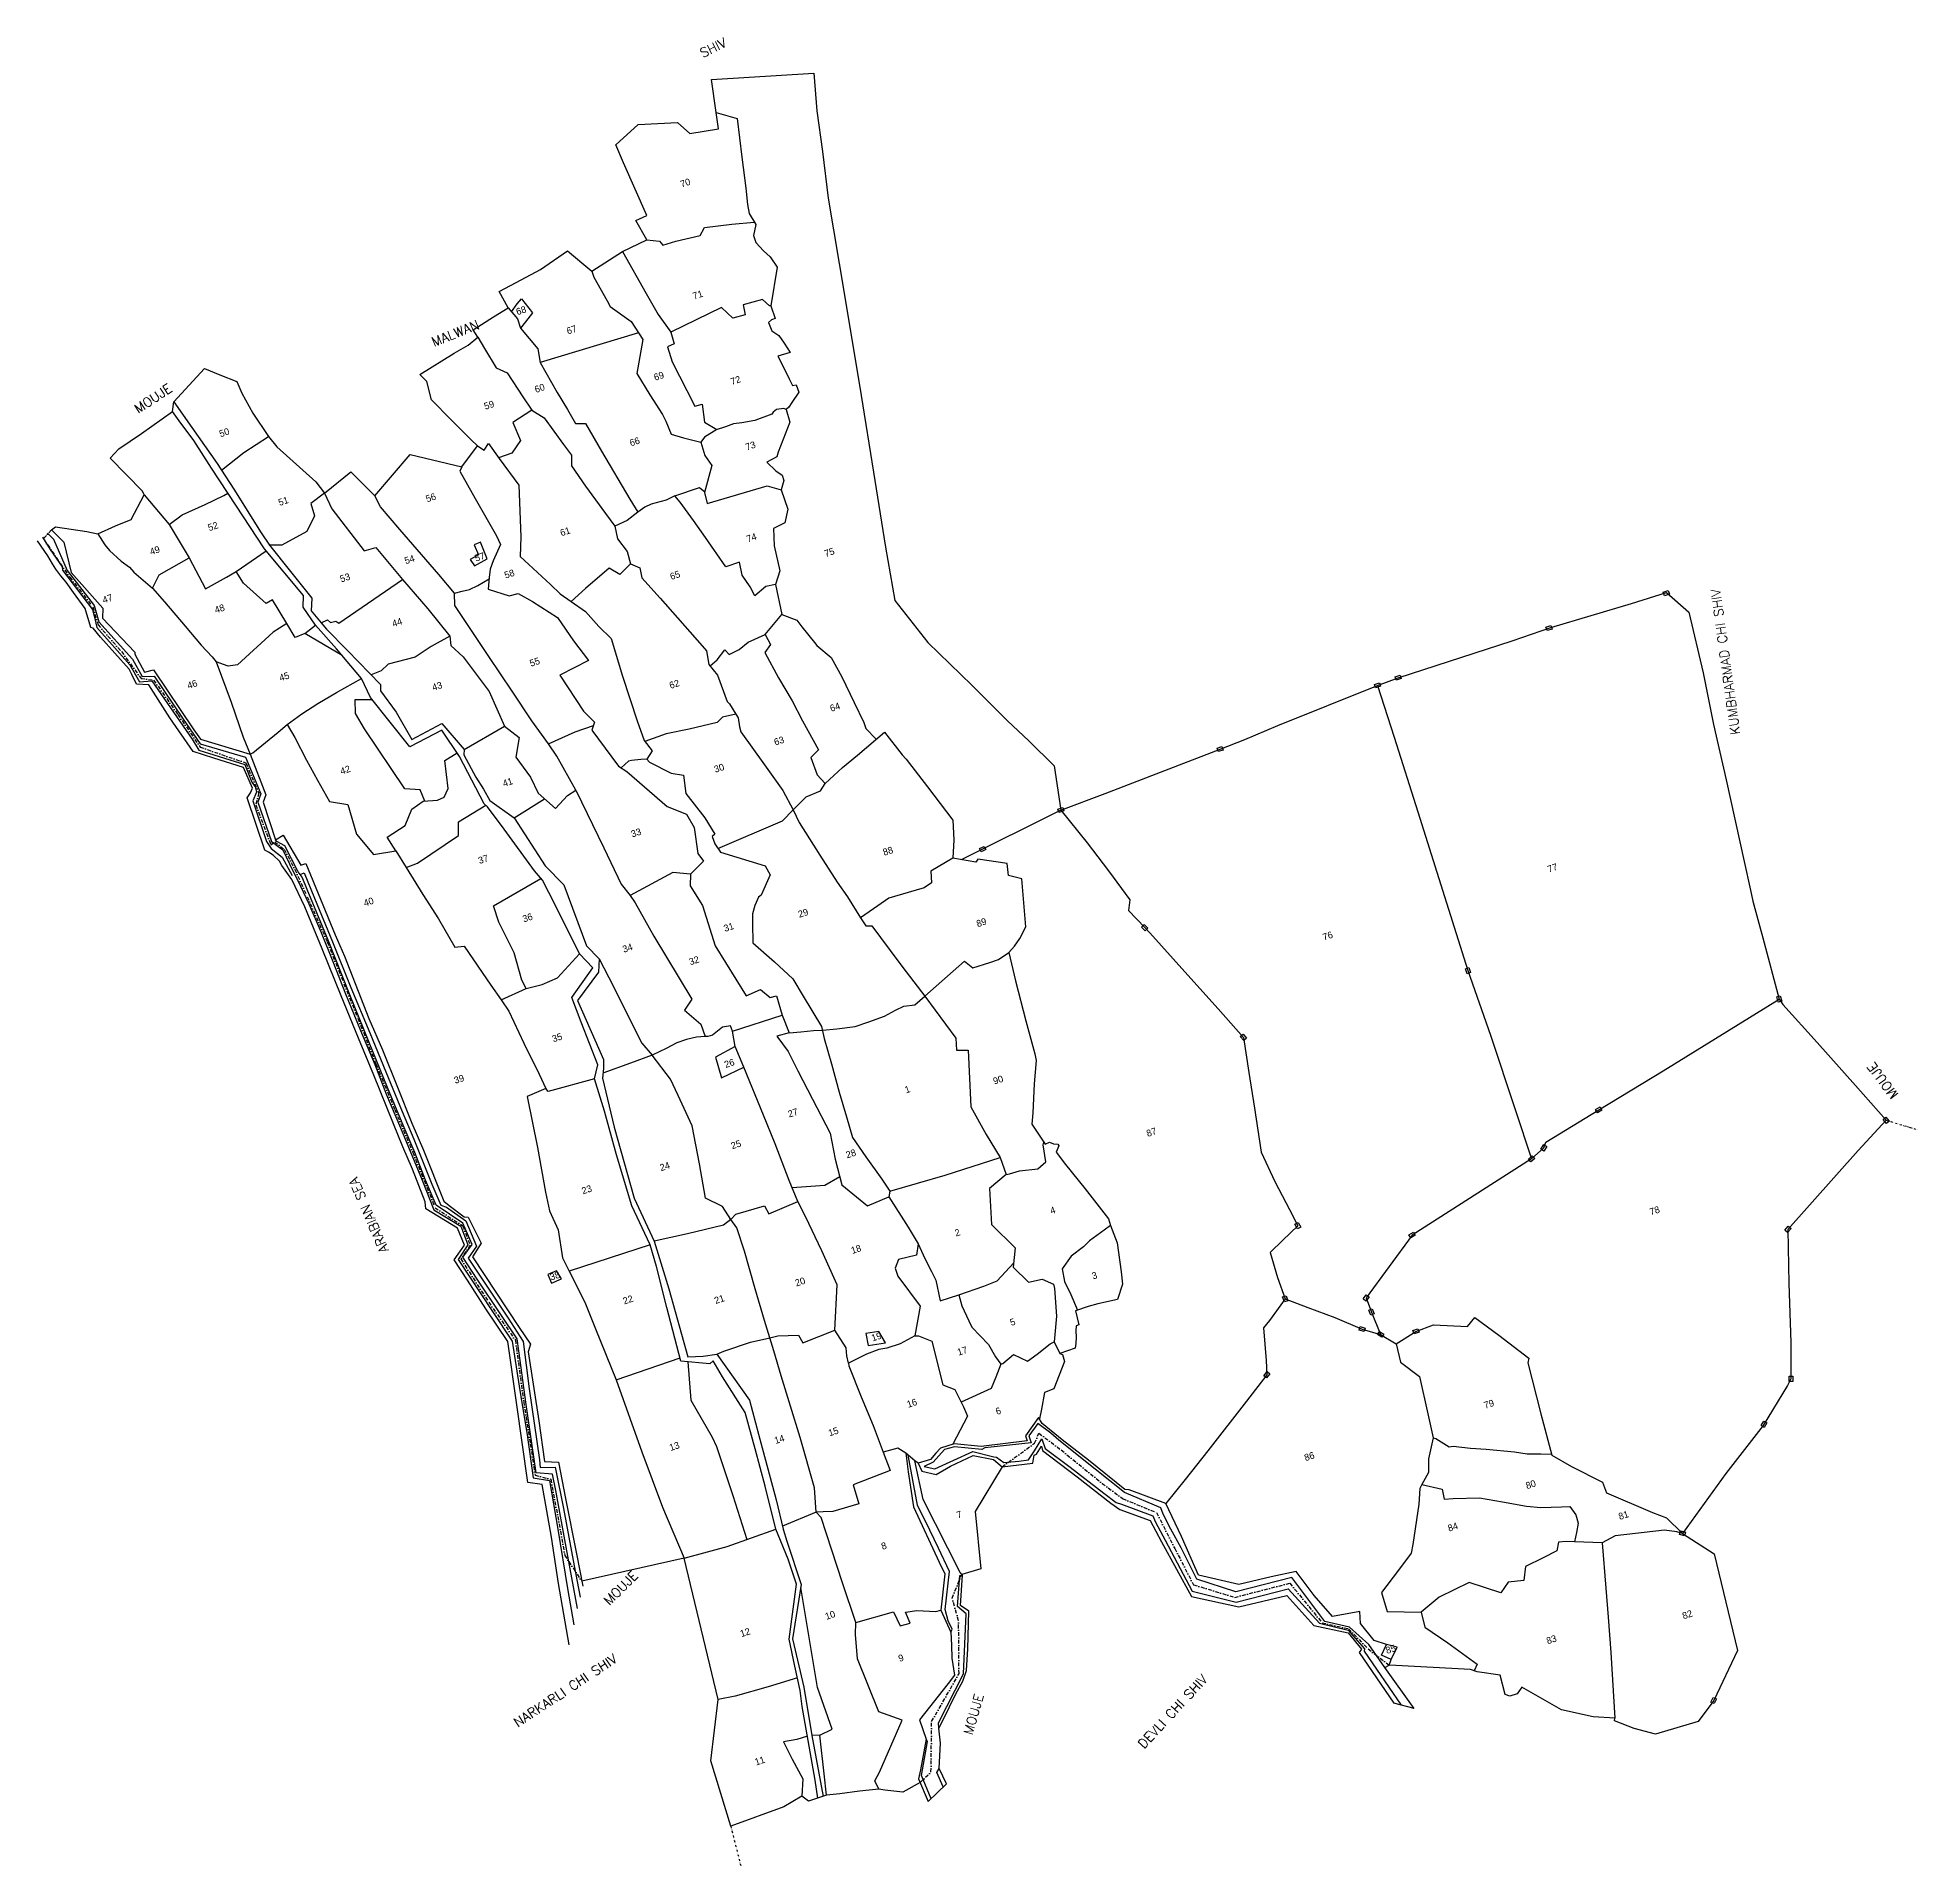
# Model space of a CAD drawing. Header units: metres. Extents: x 337193 to 339708, y 1772595 to 1775040.
import ezdxf

# ---------------------------------------------------------------- set-up
doc = ezdxf.new("R2010")
doc.units = ezdxf.units.M
doc.header["$MEASUREMENT"] = 0
doc.linetypes.add('DASHDOT', pattern=[1, 0.5, -0.25, 0, -0.25])
doc.linetypes.add('DIVIDE', pattern=[1.25, 0.5, -0.25, 0, -0.25, 0, -0.25])
for name, color, linetype in [('LINE_WATER', 4, 'Continuous'), ('OFF', 1, 'Continuous'), ('POLY_PARCEL', 6, 'Continuous'), ('POLY_ROAD', 30, 'Continuous'), ('POLY_WATER', 4, 'Continuous'), ('TEXT_MAPOUT', 7, 'Continuous'), ('TEXT_PARCEL', 7, 'Continuous'), ('V_BOUND_LINE', 7, 'Continuous'), ('V_BOUND_STREAM_LINE', 7, 'DASHDOT'), ('V_DIVIDE_LINE', 7, 'DIVIDE')]:
    doc.layers.add(name, color=color, linetype=linetype)
doc.styles.get("Standard").update_dxf_attribs({"font": 'simplex.shx'})
doc.styles.add('TEXT_MAP', font='', dxfattribs={"height": 1.8})
doc.styles.get('TEXT_MAP').set_extended_font_data('Kruti Dev 050')

msp = doc.modelspace()

# ---------------------------------------------------------------- texts
at = {"layer": 'TEXT_MAPOUT'}
for s, rotation, p in [('SHIV', 26.1308, (338082.3, 1775013.1)), ('MALWAN ', 21.7988, (337722.8, 1774626.9)), ('MOUJE', 33.4482, (337327.4, 1774537.4)), ('KUMBHARMAD CHI SHIV', 97.8969, (339469.3, 1774109.1)), ('MOUJE', 126.7062, (339681.5, 1773627.2)), ('ARABIAN SEA', 113.3801, (337662.8, 1773419)), ('MOUJE', 45.0966, (337957.4, 1772943.3)), ('NARKARLI CHI SHIV', 33.4482, (337834.9, 1772780.8)), ('DEVLI CHI SHIV', 47.0547, (338672, 1772751.7)), ('MOUJE', 74.0869, (338442.6, 1772770.1))]:
    msp.add_text(s, height=12.63, rotation=rotation, dxfattribs=at).set_placement(p)
at = {"layer": 'TEXT_PARCEL', "style": 'TEXT_MAP'}
for s, p in [('70', (338053.8, 1774839.8)), ('68', (337834.3, 1774669.2)), ('71', (338070.5, 1774690.2)), ('67', (337901.8, 1774643.4)), ('69', (338018.5, 1774581.5)), ('72', (338121, 1774575.8)), ('59', (337791.5, 1774542.8)), ('60', (337859.1, 1774565.3)), ('50', (337437.4, 1774506)), ('66', (337986.1, 1774493.8)), ('73', (338140.9, 1774488.3)), ('56', (337713.6, 1774419)), ('51', (337516.4, 1774414.2)), ('52', (337422.3, 1774380.5)), ('61', (337893.2, 1774373.6)), ('74', (338142.3, 1774365.4)), ('49', (337344.5, 1774348.3)), ('57', (337779, 1774339.7)), ('75', (338246.4, 1774345.8)), ('54', (337685.1, 1774336.3)), ('58', (337818.6, 1774317)), ('65', (338040.1, 1774315.2)), ('53', (337598.9, 1774311.9)), ('47', (337281.3, 1774283.8)), ('48', (337431.1, 1774270.5)), ('44', (337668.5, 1774252.1)), ('55', (337852.5, 1774199.2)), ('46', (337394.6, 1774169.3)), ('45', (337517.6, 1774179.7)), ('43', (337722, 1774166.9)), ('62', (338039.2, 1774169.6)), ('64', (338254, 1774138.9)), ('63', (338179.2, 1774093.8)), ('42', (337599.2, 1774054.8)), ('41', (337816.3, 1774038.4)), ('30', (338099, 1774057.4)), ('33', (337988, 1773970.9)), ('88', (338324.7, 1773946.4)), ('37', (337783.7, 1773935.4)), ('77', (339213.2, 1773923.8)), ('40', (337630.4, 1773878.5)), ('29', (338211.4, 1773863.5)), ('36', (337842.9, 1773857.3)), ('31', (338111.9, 1773844.7)), ('89', (338449.8, 1773850.9)), ('34', (337976.6, 1773816.7)), ('76', (338912.7, 1773833)), ('32', (338065.6, 1773800)), ('35', (337882.5, 1773697)), ('26', (338112.7, 1773662.6)), ('39', (337751.3, 1773641.5)), ('90', (338472.1, 1773640.4)), ('1', (338354, 1773628.7)), ('27', (338197.7, 1773596.4)), ('87', (338677.1, 1773570.5)), ('25', (338121.6, 1773554)), ('28', (338275.2, 1773541.8)), ('24', (338026.4, 1773524.7)), ('23', (337922, 1773493.7)), ('4', (338548.3, 1773467.1)), ('78', (339349.8, 1773465.6)), ('2', (338420.8, 1773437.3)), ('18', (338282.1, 1773414)), ('38', (337879.4, 1773378.4)), ('20', (338207.3, 1773370.5)), ('3', (338604.1, 1773379.9)), ('22', (337977.2, 1773346.5)), ('21', (338099.3, 1773347)), ('5', (338494.7, 1773317.8)), ('19', (338309.4, 1773297)), ('17', (338424.2, 1773278)), ('16', (338356.8, 1773208.3)), ('6', (338475.5, 1773198.8)), ('79', (339128.3, 1773207)), ('14', (338179.6, 1773159.9)), ('15', (338251.8, 1773170.1)), ('13', (338039.2, 1773150.5)), ('86', (338888.2, 1773137)), ('80', (339184.2, 1773099.5)), ('7', (338423.2, 1773060.2)), ('81', (339308.3, 1773058.3)), ('84', (339080, 1773042.6)), ('8', (338322.6, 1773018.4)), ('10', (338247.4, 1772924.8)), ('82', (339393.6, 1772925.5)), ('12', (338133.8, 1772901.6)), ('83', (339211.9, 1772892.1)), ('9', (338345.4, 1772868.6)), ('85', (338997, 1772879.2)), ('11', (338153.4, 1772730))]:
    msp.add_text(s, height=9.09, rotation=18.216, dxfattribs=at).set_placement(p)

# ---------------------------------------------------------------- linework, layer by layer
for points in [[(339366.4, 1774298.8), (339373.1, 1774301), (339374.6, 1774296.4), (339367.9, 1774294.2)], [(339209.6, 1774252.2), (339216.3, 1774254.4), (339217.8, 1774249.7), (339211.1, 1774247.5)], [(338980.2, 1774175.5), (338986.9, 1774177.7), (338988.4, 1774173.1), (338981.7, 1774170.9)], [(339007.9, 1774185.8), (339014.6, 1774188), (339016.1, 1774183.4), (339009.4, 1774181.2)], [(338769.8, 1774090.3), (338776.4, 1774092.5), (338778, 1774087.9), (338771.3, 1774085.7)], [(338556.7, 1774008.8), (338563.4, 1774011), (338564.9, 1774006.4), (338558.3, 1774004.2)], [(338452.1, 1773956), (338458.4, 1773959.1), (338460.6, 1773954.8), (338454.3, 1773951.6)], [(338672.5, 1773854.6), (338677.4, 1773849.5), (338673.9, 1773846.2), (338669, 1773851.2)], [(339106.3, 1773797), (339108.7, 1773790.4), (339104.1, 1773788.8), (339101.8, 1773795.4)], [(339520.1, 1773750.9), (339518.3, 1773757.7), (339522.9, 1773759), (339524.8, 1773752.2)], [(338805.5, 1773699.5), (338800.8, 1773704.7), (338804.5, 1773708), (338809.1, 1773702.7)], [(339275.9, 1773607.1), (339281.9, 1773610.7), (339284.4, 1773606.5), (339278.4, 1773602.9)], [(339664.9, 1773588.6), (339660.3, 1773593.9), (339663.9, 1773597.1), (339668.6, 1773591.8)], [(339202.8, 1773554.3), (339206.6, 1773560.3), (339210.7, 1773557.7), (339206.9, 1773551.7)], [(339186.1, 1773540.8), (339191.3, 1773545.5), (339194.6, 1773541.8), (339189.3, 1773537.1)], [(338877.3, 1773447.5), (338874, 1773453.7), (338878.4, 1773456), (338881.6, 1773449.7)], [(339528.9, 1773445.8), (339533.6, 1773451.1), (339537.3, 1773447.9), (339532.6, 1773442.6)], [(339026.4, 1773439.6), (339032.3, 1773443.3), (339034.9, 1773439.2), (339029, 1773435.5)], [(338859.9, 1773350), (338857.5, 1773356.6), (338862.1, 1773358.3), (338864.5, 1773351.6)], [(338965, 1773354), (338969.2, 1773359.6), (338973.1, 1773356.8), (338968.9, 1773351.1)], [(338977.4, 1773340.6), (338980, 1773334.1), (338975.5, 1773332.3), (338972.9, 1773338.8)], [(338961.2, 1773316.9), (338967.9, 1773315), (338966.6, 1773310.3), (338959.8, 1773312.2)], [(338986.8, 1773310.5), (338992.8, 1773306.8), (338990.2, 1773302.7), (338984.3, 1773306.4)], [(339031.7, 1773311.8), (339038.4, 1773314), (339039.9, 1773309.4), (339033.2, 1773307.2)], [(338840.4, 1773253.8), (338836.1, 1773248.3), (338832.3, 1773251.2), (338836.6, 1773256.8)], [(339534.6, 1773243.5), (339534.6, 1773250.6), (339539.5, 1773250.6), (339539.5, 1773243.5)], [(339497.2, 1773184.6), (339500.8, 1773190.6), (339505, 1773188.1), (339501.3, 1773182.1)], [(339394.8, 1773037.2), (339388, 1773039.1), (339389.4, 1773043.8), (339396.1, 1773041.9)], [(339430.2, 1772814.9), (339433.2, 1772821.2), (339437.6, 1772819.2), (339434.6, 1772812.8)]]:
    msp.add_lwpolyline(points, close=True)
at = {"layer": 'LINE_WATER'}
for p, q in [((337205.9, 1774378), (337214, 1774369.7)), ((337206.3, 1774347.4), (337192.8, 1774367.6)), ((337199.2, 1774372.6), (337209.7, 1774355.9)), ((337209.7, 1774355.9), (337225.5, 1774333)), ((337214, 1774369.7), (337232.4, 1774327.9)), ((337212.6, 1774336.7), (337206.3, 1774347.4)), ((337217.3, 1774329.6), (337212.6, 1774336.7)), ((337224.1, 1774320.8), (337217.3, 1774329.6)), ((337225.5, 1774333), (337226.2, 1774328.2)), ((337226.2, 1774328.2), (337266.2, 1774275.7)), ((337232.4, 1774327.9), (337268.5, 1774281.3)), ((337231.2, 1774312.4), (337224.1, 1774320.8)), ((337240.9, 1774298.3), (337231.2, 1774312.4)), ((337256.6, 1774277.3), (337240.9, 1774298.3)), ((337263.9, 1774251.6), (337256.6, 1774277.3)), ((337268.5, 1774281.3), (337274.5, 1774259.1)), ((337267.1, 1774250.7), (337263.9, 1774251.6)), ((337266.2, 1774275.7), (337268.4, 1774267.3)), ((337268.4, 1774267.3), (337271.9, 1774251.7)), ((337271.9, 1774251.7), (337316.1, 1774201.8)), ((337274.5, 1774259.1), (337319.9, 1774209.3)), ((337276.7, 1774239), (337267.1, 1774250.7)), ((337315.3, 1774195.9), (337276.7, 1774239)), ((337316.1, 1774201.8), (337328.9, 1774179.2)), ((337319.9, 1774209.3), (337332.7, 1774186)), ((337318.8, 1774188.7), (337315.3, 1774195.9)), ((337324.9, 1774176), (337318.8, 1774188.7)), ((337341.5, 1774174.9), (337324.9, 1774176)), ((337328.9, 1774179.2), (337345.6, 1774180.2)), ((337332.7, 1774186), (337348.8, 1774186.7)), ((337345.6, 1774180.2), (337399.6, 1774102.4)), ((337348.8, 1774186.7), (337387.5, 1774129)), ((337369.8, 1774131.1), (337341.5, 1774174.9)), ((337400.6, 1774085.8), (337369.8, 1774131.1)), ((337387.5, 1774129), (337410.2, 1774096.2)), ((337399.6, 1774102.4), (337408.4, 1774087.9)), ((337428.5, 1774077.1), (337400.6, 1774085.8)), ((337408.4, 1774087.9), (337469.8, 1774068.5)), ((337410.2, 1774096.2), (337471, 1774078.2)), ((337468.1, 1774064.6), (337428.5, 1774077.1)), ((337471, 1774078.2), (337491.5, 1774029.5)), ((337480, 1774037), (337468.1, 1774064.6)), ((337469.8, 1774068.5), (337479.3, 1774044.8)), ((337473, 1774023.8), (337477.6, 1774030.5)), ((337477.6, 1774030.5), (337480, 1774037)), ((337479.3, 1774044.8), (337483.9, 1774038.6)), ((337485.3, 1774031.7), (337480.6, 1774020.1)), ((337483.9, 1774038.6), (337485.3, 1774031.7)), ((337491.5, 1774029.5), (337487.5, 1774018)), ((337496.8, 1773953.9), (337473, 1774023.8)), ((337480.6, 1774020.1), (337498.8, 1773965.7)), ((337487.5, 1774018), (337505.5, 1773965.7)), ((337501.6, 1773951.5), (337496.8, 1773953.9)), ((337498.8, 1773965.7), (337505, 1773956.4)), ((337507.7, 1773947.5), (337501.6, 1773951.5)), ((337505, 1773956.4), (337519.9, 1773944.8)), ((337505.5, 1773965.7), (337520.6, 1773954.5)), ((337512.6, 1773965.4), (337511.1, 1773968)), ((337523.3, 1773959.7), (337512.6, 1773965.4)), ((337520.6, 1773954.5), (337529.8, 1773935.8)), ((337541, 1773924.8), (337523.3, 1773959.7)), ((337516.4, 1773939.1), (337507.7, 1773947.5)), ((337519.4, 1773933.5), (337516.4, 1773939.1)), ((337532.7, 1773914.6), (337519.4, 1773933.5)), ((337519.9, 1773944.8), (337533.4, 1773920.2)), ((337529.8, 1773935.8), (337544.3, 1773905.9)), ((337546.6, 1773918.1), (337541, 1773924.8)), ((337549.9, 1773878.1), (337532.7, 1773914.6)), ((337543.9, 1773921.3), (337549.4, 1773923.5)), ((337544.3, 1773905.9), (337555.5, 1773882.3)), ((337553.1, 1773901.4), (337546.6, 1773918.1)), ((337549.4, 1773923.5), (337563, 1773890)), ((337581.1, 1773833.5), (337553.1, 1773901.4)), ((337573.4, 1773822), (337549.9, 1773878.1)), ((337555.5, 1773882.3), (337571.8, 1773843.8)), ((337563, 1773890), (337587.2, 1773831.6)), ((337571.8, 1773843.8), (337587.6, 1773805.1)), ((337610.5, 1773760.7), (337581.1, 1773833.5)), ((337587.2, 1773831.6), (337611.8, 1773770.5)), ((337598.7, 1773759), (337573.4, 1773822)), ((337587.6, 1773805.1), (337604.5, 1773761.7)), ((337622.1, 1773702.5), (337598.7, 1773759)), ((337604.5, 1773761.7), (337624.7, 1773712.7)), ((337636.3, 1773696.6), (337610.5, 1773760.7)), ((337611.8, 1773770.5), (337637.1, 1773709.6)), ((337642.4, 1773653), (337622.1, 1773702.5)), ((337624.7, 1773712.7), (337643.5, 1773667.6)), ((337637.1, 1773709.6), (337658.4, 1773657.5)), ((337660.7, 1773636.6), (337636.3, 1773696.6)), ((337668.6, 1773588.1), (337642.4, 1773653)), ((337643.5, 1773667.6), (337659.4, 1773627)), ((337658.4, 1773657.5), (337680.4, 1773604.4)), ((337659.4, 1773627), (337677.9, 1773582.7)), ((337680.1, 1773589.3), (337660.7, 1773636.6)), ((337680.4, 1773604.4), (337695.9, 1773567.4)), ((337681.3, 1773557.1), (337668.6, 1773588.1)), ((337677.9, 1773582.7), (337707.1, 1773512.6)), ((337697.4, 1773549.6), (337680.1, 1773589.3)), ((337693.9, 1773527.4), (337681.3, 1773557.1)), ((337695.9, 1773567.4), (337720.1, 1773507.4)), ((337711.3, 1773512.6), (337697.4, 1773549.6)), ((337710.9, 1773483.7), (337693.9, 1773527.4)), ((337707.1, 1773512.6), (337722.8, 1773472.9)), ((337725.9, 1773479.3), (337711.3, 1773512.6)), ((337720.1, 1773507.4), (337731.8, 1773479.2)), ((337711.7, 1773474.2), (337710.9, 1773483.7)), ((337754.3, 1773448.5), (337711.7, 1773474.2)), ((337722.8, 1773472.9), (337758.6, 1773451.3)), ((337761.3, 1773455.3), (337725.9, 1773479.3)), ((337731.8, 1773479.2), (337739.4, 1773476.7)), ((337739.4, 1773476.7), (337765.6, 1773458.4)), ((337763.7, 1773426), (337754.3, 1773448.5)), ((337758.6, 1773451.3), (337767.9, 1773426.3)), ((337774, 1773426.8), (337761.3, 1773455.3)), ((337765.6, 1773458.4), (337779.7, 1773424.6)), ((337749.8, 1773406.1), (337763.7, 1773426)), ((337767.9, 1773426.3), (337755.2, 1773406.7)), ((337761.3, 1773409.7), (337774, 1773426.8)), ((337779.7, 1773424.6), (337768.5, 1773408.4)), ((337767.8, 1773379), (337749.8, 1773406.1)), ((337755.2, 1773406.7), (337800.9, 1773337)), ((337780.5, 1773380.4), (337761.3, 1773409.7)), ((337768.5, 1773408.4), (337821.9, 1773328.2)), ((337792.1, 1773340.5), (337767.8, 1773379)), ((337812.3, 1773333.3), (337780.5, 1773380.4)), ((337821.7, 1773297.1), (337792.1, 1773340.5)), ((337800.9, 1773337), (337827.2, 1773297.4)), ((337834, 1773300.4), (337812.3, 1773333.3)), ((337821.9, 1773328.2), (337842.1, 1773297.1)), ((337833.7, 1773212.3), (337821.7, 1773297.1)), ((337827.2, 1773297.4), (337836.6, 1773237.3)), ((337836.4, 1773284.5), (337834, 1773300.4)), ((337842.1, 1773297.1), (337849.9, 1773233.6)), ((337845.9, 1773213), (337836.4, 1773284.5)), ((337836.6, 1773237.3), (337840.8, 1773212.2)), ((337849.9, 1773233.6), (337863.7, 1773139)), ((337848.1, 1773108.3), (337833.7, 1773212.3)), ((337840.8, 1773212.2), (337846.9, 1773175.4)), ((337859.6, 1773121.2), (337845.9, 1773213)), ((337846.9, 1773175.4), (337855.5, 1773114.8)), ((338530.2, 1773187.4), (338518, 1773170.8)), ((338518, 1773170.8), (338521.3, 1773161.5)), ((338547.4, 1773174.4), (338530.2, 1773187.4)), ((338558.2, 1773165.2), (338547.4, 1773174.4)), ((338369.1, 1773078.3), (338357, 1773144.9)), ((338405.2, 1773152.4), (338390.3, 1773135.7)), ((338392.3, 1773126.6), (338443.3, 1773149.8)), ((338418.6, 1773156.4), (338405.2, 1773152.4)), ((338455.3, 1773152.7), (338418.6, 1773156.4)), ((338443.3, 1773149.8), (338471.4, 1773142.6)), ((338459.4, 1773154.7), (338455.3, 1773152.7)), ((338521.3, 1773161.5), (338459.4, 1773154.7)), ((338517.7, 1773138.9), (338525.8, 1773150.7)), ((338525.8, 1773150.7), (338535.4, 1773166.9)), ((338535.4, 1773166.9), (338540.1, 1773154)), ((338540.1, 1773154), (338573.3, 1773129)), ((338606.8, 1773126.3), (338558.2, 1773165.2)), ((337881.3, 1773119.6), (337859.6, 1773121.2)), ((337863.7, 1773139), (337864.7, 1773128.7)), ((337864.7, 1773128.7), (337884.8, 1773128.8)), ((337885.9, 1773097.7), (337881.3, 1773119.6)), ((337884.8, 1773128.8), (337895.9, 1773073.6)), ((338390.3, 1773135.7), (338378.4, 1773130.1)), ((338378.4, 1773130.1), (338392.3, 1773126.6)), ((338471.4, 1773142.6), (338475.1, 1773142.3)), ((338475.1, 1773142.3), (338484.7, 1773135.2)), ((338484.7, 1773135.2), (338504.8, 1773136.8)), ((338504.8, 1773136.8), (338517.7, 1773138.9)), ((338573.3, 1773129), (338618.2, 1773094.3)), ((338646.2, 1773094.9), (338606.8, 1773126.3)), ((337867.6, 1773105.9), (337848.1, 1773108.3)), ((337855.5, 1773114.8), (337877.1, 1773111)), ((337880, 1773035.3), (337867.6, 1773105.9)), ((337877.1, 1773111), (337888.2, 1773046)), ((337899.6, 1773022.1), (337885.9, 1773097.7)), ((338618.2, 1773094.3), (338635.1, 1773081.6)), ((338694.8, 1773074.7), (338646.2, 1773094.9)), ((337895.9, 1773073.6), (337910.4, 1772997)), ((338385.7, 1773044.8), (338369.1, 1773078.3)), ((338635.1, 1773081.6), (338641.9, 1773079.5)), ((338641.9, 1773079.5), (338684, 1773064.1)), ((338697.9, 1773066.1), (338694.8, 1773074.7)), ((337888.2, 1773046), (337901.3, 1772966.9)), ((338397.2, 1773020.8), (338385.7, 1773044.8)), ((338684, 1773064.1), (338687.6, 1773055.5)), ((338687.6, 1773055.5), (338700.4, 1773031.2)), ((338708.1, 1773046.2), (338697.9, 1773066.1)), ((338721.6, 1773021.3), (338708.1, 1773046.2)), ((337889.3, 1772973.3), (337880, 1773035.3)), ((337914.8, 1772940.1), (337899.6, 1773022.1)), ((338411.9, 1772989.4), (338397.2, 1773020.8)), ((338700.4, 1773031.2), (338736.4, 1772963.3)), ((338742.6, 1772979.1), (338721.6, 1773021.3)), ((337910.4, 1772997), (337918.3, 1772955.2)), ((337903.5, 1772891.5), (337889.3, 1772973.3)), ((338406.4, 1772938.8), (338411.9, 1772989.4)), ((338422.8, 1772942.7), (338425.8, 1772984.1)), ((338425.8, 1772984.1), (338429.4, 1772984.7)), ((338794.7, 1772962.1), (338742.6, 1772979.1)), ((338869.9, 1772981.6), (338794.7, 1772962.1)), ((338913.9, 1772922.5), (338869.9, 1772981.6)), ((337901.3, 1772966.9), (337909.7, 1772918)), ((338736.4, 1772963.3), (338795.3, 1772948.5)), ((338795.3, 1772948.5), (338864.7, 1772966.4)), ((338864.7, 1772966.4), (338906.7, 1772920.4)), ((338410.3, 1772923.6), (338406.4, 1772938.8)), ((338415.7, 1772912.6), (338410.3, 1772923.6)), ((338434.5, 1772933.1), (338422.8, 1772942.7)), ((338431, 1772852.7), (338434.5, 1772933.1)), ((338906.7, 1772920.4), (338945, 1772911)), ((338946.7, 1772915), (338913.9, 1772922.5)), ((338413.9, 1772908.3), (338415.7, 1772912.6)), ((338945, 1772911), (338967, 1772886.2)), ((338972.9, 1772891.7), (338946.7, 1772915)), ((338967, 1772886.2), (338966.4, 1772882.9)), ((338966.4, 1772882.9), (339016, 1772810.8)), ((338994.1, 1772861), (338972.9, 1772891.7)), ((338397.3, 1772787.2), (338431, 1772852.7)), ((338397.7, 1772780.2), (338397.3, 1772787.2)), ((338374.7, 1772716.6), (338382.8, 1772762.4)), ((338382.8, 1772762.4), (338380.9, 1772765.4)), ((338395.2, 1772720.6), (338398.2, 1772726.2)), ((338403.8, 1772701.6), (338395.2, 1772720.6)), ((338387.5, 1772685.7), (338374.7, 1772716.6))]:
    msp.add_line(p, q, dxfattribs=at)
at = {"layer": 'OFF'}
for p, q in [((337373.2, 1774540.4), (337374.8, 1774553.5)), ((339033.2, 1772806.4), (339006, 1772813.4)), ((338383.5, 1772681.8), (338408, 1772705.7))]:
    msp.add_line(p, q, dxfattribs=at)
at = {"layer": 'POLY_PARCEL'}
for p, q in [((338100.3, 1774940.4), (338128.2, 1774932.5)), ((338128.2, 1774932.5), (338134.6, 1774880.8)), ((338134.6, 1774880.8), (338139.7, 1774839)), ((338139.7, 1774839), (338141.9, 1774817.5)), ((338141.9, 1774817.5), (338144, 1774805.1)), ((338144, 1774805.1), (338153, 1774790.4)), ((338078.5, 1774775.7), (338084.7, 1774786.6)), ((338084.7, 1774786.6), (338121.1, 1774790.8)), ((338121.1, 1774790.8), (338150.9, 1774793.8)), ((338153, 1774790.4), (338150.1, 1774776)), ((337975, 1774754.6), (338006.5, 1774698.3)), ((338007.5, 1774770.1), (338024.3, 1774768.1)), ((338024.3, 1774768.1), (338028.7, 1774763.1)), ((338028.7, 1774763.1), (338046, 1774768.4)), ((338046, 1774768.4), (338078.5, 1774775.7)), ((338150.1, 1774776), (338153.2, 1774766.7)), ((338153.2, 1774766.7), (338163.5, 1774755.5)), ((338163.5, 1774755.5), (338172.1, 1774747.5)), ((338172.1, 1774747.5), (338181.8, 1774733.7)), ((338181.8, 1774733.7), (338173.4, 1774682)), ((337933.7, 1774728.1), (337936.6, 1774720.3)), ((337936.6, 1774720.3), (337954.4, 1774688.6)), ((337822.1, 1774679), (337834.3, 1774664.5)), ((337826.3, 1774674), (337834.1, 1774684.3)), ((337834.1, 1774684.3), (337839.9, 1774691.1)), ((337839.9, 1774691.1), (337854.5, 1774672.3)), ((337954.4, 1774688.6), (337958.3, 1774681)), ((337958.3, 1774681), (337986.6, 1774660.7)), ((338006.5, 1774698.3), (338022.7, 1774670.4)), ((338107.2, 1774679.4), (338039.3, 1774646.8)), ((338122.6, 1774665.5), (338107.2, 1774679.4)), ((338162.1, 1774690.1), (338136.3, 1774683.1)), ((338136.3, 1774683.1), (338138.9, 1774669.9)), ((338171.2, 1774682), (338162.1, 1774690.1)), ((338173.4, 1774682), (338171.2, 1774682)), ((338173.4, 1774682), (338178.8, 1774665)), ((337834.3, 1774664.5), (337838.7, 1774651.8)), ((337845, 1774660.3), (337838.7, 1774651.8)), ((337854.5, 1774672.3), (337845, 1774660.3)), ((337986.6, 1774660.7), (338002.2, 1774636.6)), ((338022.7, 1774670.4), (338039.3, 1774646.8)), ((338138.9, 1774669.9), (338122.6, 1774665.5)), ((338173.9, 1774663.1), (338170, 1774659.7)), ((338170, 1774659.7), (338174.4, 1774648.2)), ((338178.8, 1774665), (338173.9, 1774663.1)), ((337781.3, 1774640), (337790.5, 1774624.6)), ((337838.7, 1774651.8), (337861.5, 1774624.2)), ((337996.4, 1774645.7), (337864.8, 1774605.9)), ((338002.2, 1774636.6), (337994.2, 1774591.4)), ((338043.8, 1774630.8), (338034.9, 1774626.8)), ((338039.3, 1774646.8), (338043.8, 1774630.8)), ((338174.4, 1774648.2), (338183.9, 1774642.3)), ((338183.9, 1774642.3), (338191, 1774631.8)), ((338191, 1774631.8), (338199, 1774619.4)), ((337790.5, 1774624.6), (337805.9, 1774599.1)), ((337861.5, 1774624.2), (337864.8, 1774605.9)), ((337864.8, 1774605.9), (337887.6, 1774566.1)), ((338034.9, 1774626.8), (338041.1, 1774607.1)), ((338041.1, 1774607.1), (338060.8, 1774568.6)), ((338199, 1774619.4), (338182.4, 1774614.6)), ((338182.4, 1774614.6), (338187.2, 1774605.9)), ((338187.2, 1774605.9), (338197.7, 1774584.2)), ((337805.9, 1774599.1), (337820.8, 1774592.4)), ((337820.8, 1774592.4), (337841.8, 1774560.2)), ((337994.2, 1774591.4), (338011.3, 1774562.7)), ((338197.7, 1774584.2), (338202, 1774575.4)), ((337841.8, 1774560.2), (337853.5, 1774542.3)), ((337887.6, 1774566.1), (337901.3, 1774543.2)), ((338011.3, 1774562.7), (338028.5, 1774536.5)), ((338060.8, 1774568.6), (338071.7, 1774547.5)), ((338210.6, 1774566.6), (338201.4, 1774552.6)), ((338202, 1774575.4), (338206.9, 1774576.1)), ((338206.9, 1774576.1), (338210.6, 1774566.6)), ((337853.5, 1774542.3), (337828.1, 1774525.9)), ((337853.5, 1774542.3), (337869.9, 1774532.2)), ((337869.9, 1774532.2), (337896, 1774496.5)), ((337901.3, 1774543.2), (337912.2, 1774524.4)), ((338028.5, 1774536.5), (338033, 1774527.8)), ((338033, 1774527.8), (338039.9, 1774510.4)), ((338071.7, 1774547.5), (338081.4, 1774550.5)), ((338081.4, 1774550.5), (338084.3, 1774526.1)), ((338151.9, 1774528.4), (338134.3, 1774525.5)), ((338174.5, 1774536.9), (338151.9, 1774528.4)), ((338176.1, 1774539.7), (338174.5, 1774536.9)), ((338180.6, 1774543.2), (338176.1, 1774539.7)), ((338190.5, 1774544.6), (338180.6, 1774543.2)), ((338193.7, 1774543.2), (338190.5, 1774544.6)), ((338197.4, 1774546.5), (338193.7, 1774543.2)), ((338193.7, 1774543.2), (338198.8, 1774526.3)), ((338201.4, 1774552.6), (338197.4, 1774546.5)), ((337468.5, 1774485.9), (337501.5, 1774507.3)), ((337828.1, 1774525.9), (337838.3, 1774501.6)), ((337912.2, 1774524.4), (337925.6, 1774524.4)), ((337925.6, 1774524.4), (337946.7, 1774487.6)), ((338039.9, 1774510.4), (338056.4, 1774505.1)), ((338056.4, 1774505.1), (338079.8, 1774499.3)), ((338084.5, 1774506.3), (338079.8, 1774499.3)), ((338084.3, 1774526.1), (338100.9, 1774516.6)), ((338100.9, 1774516.6), (338084.5, 1774506.3)), ((338112.4, 1774520), (338100.2, 1774516.2)), ((338123.1, 1774523.9), (338112.4, 1774520)), ((338134.3, 1774525.5), (338123.1, 1774523.9)), ((338198.8, 1774526.3), (338182.9, 1774486.3)), ((337438.9, 1774461.9), (337468.5, 1774485.9)), ((337780.8, 1774494.5), (337789.9, 1774489)), ((337789.9, 1774489), (337795.9, 1774497.9)), ((337795.9, 1774497.9), (337810, 1774477.5)), ((337826.8, 1774485), (337809.2, 1774478.7)), ((337810, 1774477.5), (337836.4, 1774441.9)), ((337838.3, 1774501.6), (337826.8, 1774485)), ((337896, 1774496.5), (337906.6, 1774482)), ((337906.6, 1774482), (337906.8, 1774467.7)), ((337946.7, 1774487.6), (337984.5, 1774423.4)), ((338079.8, 1774499.3), (338084.8, 1774481.9)), ((338084.8, 1774481.9), (338094.2, 1774468.5)), ((338181.1, 1774480), (338168, 1774472.8)), ((338182.9, 1774486.3), (338181.1, 1774480)), ((337760, 1774466.5), (337757.5, 1774460.8)), ((337757.5, 1774460.8), (337778, 1774424)), ((337906.8, 1774467.7), (337925.6, 1774440.9)), ((338094.2, 1774468.5), (338084.7, 1774432.4)), ((338168, 1774472.8), (338180, 1774461.1)), ((338180, 1774461.1), (338188.2, 1774455.3)), ((338188.2, 1774455.3), (338190.5, 1774448.1)), ((337335.1, 1774429.2), (337368.8, 1774389.5)), ((337416.9, 1774416), (337441.7, 1774428.3)), ((337441.7, 1774428.3), (337447.3, 1774431.4)), ((337576.4, 1774431.4), (337558.1, 1774417.4)), ((337576.4, 1774431.4), (337586.1, 1774410.5)), ((337651.2, 1774413.1), (337643.6, 1774427.8)), ((337836.4, 1774441.9), (337838.8, 1774373)), ((337925.6, 1774440.9), (337952.3, 1774404.3)), ((338045, 1774427.8), (338033.3, 1774422)), ((338045, 1774427.8), (338077.8, 1774438.8)), ((338051.9, 1774419.3), (338045, 1774427.8)), ((338077.8, 1774438.8), (338084.9, 1774433.3)), ((338084.7, 1774432.4), (338088.1, 1774417.4)), ((338088.1, 1774417.4), (338168.1, 1774441.1)), ((338168.1, 1774441.1), (338187.1, 1774435.8)), ((338190.5, 1774448.1), (338187.1, 1774435.8)), ((338187.1, 1774435.8), (338195.7, 1774409.8)), ((337368.8, 1774389.5), (337386.2, 1774402.4)), ((337386.2, 1774402.4), (337416.9, 1774416)), ((337558.1, 1774417.4), (337563.1, 1774401.2)), ((337586.1, 1774410.5), (337629.3, 1774354.2)), ((337677.2, 1774382.6), (337651.2, 1774413.1)), ((337778, 1774424), (337806.2, 1774374.4)), ((337952.3, 1774404.3), (337964.4, 1774387.2)), ((337995.2, 1774405.9), (337981.2, 1774394.7)), ((337984.5, 1774423.4), (337995.2, 1774405.9)), ((338004.6, 1774412.7), (337995.2, 1774405.9)), ((338013.3, 1774416.6), (338004.6, 1774412.7)), ((338033.3, 1774422), (338013.3, 1774416.6)), ((338069.6, 1774394.6), (338051.9, 1774419.3)), ((338195.7, 1774409.8), (338192.1, 1774391.8)), ((337273.2, 1774376.8), (337282.9, 1774362.3)), ((337368.8, 1774389.5), (337395.3, 1774344.9)), ((337552.9, 1774380), (337519.3, 1774361.6)), ((337563.1, 1774401.2), (337552.9, 1774380)), ((337729.2, 1774322.7), (337677.2, 1774382.6)), ((337981.2, 1774394.7), (337964.4, 1774387.2)), ((337964.4, 1774387.2), (337968.3, 1774370.1)), ((338085.7, 1774372.1), (338069.6, 1774394.6)), ((338192.1, 1774391.8), (338176.7, 1774384)), ((338176.7, 1774384), (338177.5, 1774360.7)), ((337282.9, 1774362.3), (337289, 1774354.8)), ((337289, 1774354.8), (337304.6, 1774340.6)), ((337458.1, 1774326.8), (337498.4, 1774354.4)), ((337519.3, 1774361.6), (337503.1, 1774361.6)), ((337629.3, 1774354.2), (337645.1, 1774358.6)), ((337645.1, 1774358.6), (337680.8, 1774315.8)), ((337784.8, 1774365.9), (337776.6, 1774362.1)), ((337776.6, 1774362.1), (337782.2, 1774348.8)), ((337794.1, 1774343.5), (337784.8, 1774365.9)), ((337811.6, 1774362.8), (337802.1, 1774340.7)), ((337806.2, 1774374.4), (337811.6, 1774362.8)), ((337838.8, 1774373), (337838, 1774346.7)), ((337968.3, 1774370.1), (337981.2, 1774353.3)), ((337981.2, 1774353.3), (337985.6, 1774336.8)), ((338113.2, 1774332.8), (338085.7, 1774372.1)), ((338177.5, 1774360.7), (338185.3, 1774327.4)), ((337304.6, 1774340.6), (337315.5, 1774332.5)), ((337315.5, 1774332.5), (337321.4, 1774325.9)), ((337355.2, 1774322.2), (337395.3, 1774344.9)), ((337395.3, 1774344.9), (337417.2, 1774303.2)), ((337445.4, 1774318.9), (337458.1, 1774326.8)), ((337468.3, 1774311.1), (337458.1, 1774326.8)), ((337782.2, 1774348.8), (337771.1, 1774342.6)), ((337771.1, 1774342.6), (337776.8, 1774334)), ((337776.8, 1774334), (337794.1, 1774343.5)), ((337798.1, 1774329.9), (337796.8, 1774318.7)), ((337802.1, 1774340.7), (337798.1, 1774329.9)), ((337838, 1774346.7), (337878.8, 1774309.1)), ((337957.2, 1774331), (337925.6, 1774304)), ((337971.1, 1774322.6), (337957.2, 1774331)), ((337957.2, 1774331), (337957.2, 1774331)), ((337985.6, 1774336.8), (337971.1, 1774322.6)), ((337985.6, 1774336.8), (337985.6, 1774336.8)), ((337985.6, 1774336.8), (337998.2, 1774331.4)), ((337998.2, 1774331.4), (338000.9, 1774318.2)), ((338131.4, 1774338.9), (338113.2, 1774332.8)), ((338134.8, 1774321.5), (338131.4, 1774338.9)), ((338185.3, 1774327.4), (338179.6, 1774309.3)), ((337321.4, 1774325.9), (337346.3, 1774304.1)), ((337346.3, 1774304.1), (337355.2, 1774322.2)), ((337346.3, 1774304.1), (337362.3, 1774285.9)), ((337417.2, 1774303.2), (337445.4, 1774318.9)), ((337498.5, 1774284), (337468.3, 1774311.1)), ((337595.5, 1774257.5), (337680.8, 1774315.8)), ((337680.8, 1774315.8), (337714.7, 1774276.5)), ((337750.1, 1774297.4), (337729.2, 1774322.7)), ((337760.7, 1774300.3), (337770.5, 1774302.6)), ((337770.5, 1774302.6), (337781.3, 1774308)), ((337781.3, 1774308), (337796.6, 1774316.6)), ((337796.8, 1774318.7), (337795.3, 1774302.9)), ((337795.3, 1774302.9), (337823.4, 1774293.9)), ((337878.8, 1774309.1), (337891.6, 1774296.6)), ((337925.6, 1774304), (337906.2, 1774286.7)), ((338000.9, 1774318.2), (338025.1, 1774291)), ((338145.7, 1774306.2), (338134.8, 1774321.5)), ((338151.6, 1774293.9), (338145.7, 1774306.2)), ((338166.3, 1774306.7), (338151.6, 1774293.9)), ((338179.6, 1774309.3), (338166.3, 1774306.7)), ((338179.6, 1774309.3), (338187.8, 1774269.3)), ((337362.3, 1774285.9), (337390.3, 1774253.4)), ((337506.7, 1774288.6), (337498.5, 1774284)), ((337525.9, 1774257.2), (337506.7, 1774288.6)), ((337714.7, 1774276.5), (337744.2, 1774240.3)), ((337750.1, 1774297.4), (337760.7, 1774300.3)), ((337750.7, 1774281.3), (337750.1, 1774297.4)), ((337796.2, 1774212.8), (337750.7, 1774281.3)), ((337823.4, 1774293.9), (337835.5, 1774297.3)), ((337835.5, 1774297.3), (337854.4, 1774286.3)), ((337854.4, 1774286.3), (337888.1, 1774264.9)), ((337891.6, 1774296.6), (337906.2, 1774286.7)), ((337906.2, 1774286.7), (337925.6, 1774272.9)), ((338025.1, 1774291), (338081.5, 1774227.1)), ((337390.3, 1774253.4), (337411.7, 1774227.9)), ((337525.9, 1774257.2), (337516.2, 1774250.7)), ((337537.3, 1774238.3), (337525.9, 1774257.2)), ((337549.9, 1774243.9), (337564.5, 1774254.9)), ((337572.1, 1774258.1), (337580.6, 1774262)), ((337580.6, 1774262), (337584.3, 1774258.4)), ((337584.3, 1774258.4), (337591.6, 1774260.3)), ((337591.6, 1774260.3), (337595.5, 1774257.5)), ((337888.1, 1774264.9), (337909.4, 1774233.7)), ((337925.6, 1774272.9), (337943.2, 1774252.9)), ((337943.2, 1774252.9), (337959.6, 1774237)), ((338165.7, 1774242.5), (338187.8, 1774269.3)), ((338187.8, 1774269.3), (338208.1, 1774261.5)), ((338208.1, 1774261.5), (338214.5, 1774252.4)), ((338214.5, 1774252.4), (338231.5, 1774231.7)), ((337411.7, 1774227.9), (337426.1, 1774212.4)), ((337507.9, 1774245.6), (337460, 1774201.7)), ((337516.2, 1774250.7), (337507.9, 1774245.6)), ((337549.9, 1774243.9), (337537.3, 1774238.3)), ((337600, 1774214.4), (337549.9, 1774243.9)), ((337719, 1774226.3), (337697.5, 1774212.2)), ((337744.2, 1774240.3), (337719, 1774226.3)), ((337744.2, 1774240.3), (337745.5, 1774227.6)), ((337745.5, 1774227.6), (337762, 1774212.7)), ((337909.4, 1774233.7), (337929.4, 1774207.4)), ((337959.6, 1774237), (337974.7, 1774186.5)), ((338081.5, 1774227.1), (338087, 1774220.3)), ((338130.8, 1774222.4), (338142.7, 1774232)), ((338142.7, 1774232), (338165.7, 1774242.5)), ((338172.8, 1774228.8), (338165.3, 1774218.3)), ((338165.7, 1774242.5), (338172.8, 1774228.8)), ((338231.5, 1774231.7), (338234.8, 1774227.5)), ((338234.8, 1774227.5), (338253.8, 1774211.7)), ((337426.1, 1774212.4), (337431.7, 1774206)), ((337431.7, 1774206), (337451.5, 1774151.9)), ((337447.7, 1774200), (337431.7, 1774206)), ((337460, 1774201.7), (337447.7, 1774200)), ((337661.7, 1774202.6), (337652.3, 1774193.9)), ((337697.5, 1774212.2), (337661.7, 1774202.6)), ((337762, 1774212.7), (337796.7, 1774166.1)), ((337827.4, 1774166.4), (337796.2, 1774212.8)), ((337929.4, 1774207.4), (337891.1, 1774188.1)), ((338087, 1774220.3), (338090.5, 1774202.2)), ((338090.5, 1774202.2), (338101.9, 1774187.8)), ((338091.9, 1774200.5), (338101.6, 1774208.5)), ((338101.6, 1774208.5), (338111.9, 1774221.8)), ((338111.9, 1774221.8), (338117.4, 1774215.8)), ((338117.4, 1774215.8), (338130.8, 1774222.4)), ((338165.3, 1774218.3), (338183.6, 1774184.5)), ((338253.8, 1774211.7), (338268, 1774185.8)), ((337592.5, 1774164.7), (337625.9, 1774183.7)), ((337652.3, 1774193.9), (337638.6, 1774188.6)), ((337891.1, 1774188.1), (337891.1, 1774188.1)), ((337891.1, 1774188.1), (337922.5, 1774139.7)), ((337974.7, 1774186.5), (337994.4, 1774126.7)), ((338101.9, 1774187.8), (338114.7, 1774152.9)), ((338183.6, 1774184.5), (338201.7, 1774153.8)), ((338268, 1774185.8), (338284.7, 1774151.3)), ((337451.5, 1774151.9), (337467.8, 1774105.3)), ((337567.4, 1774150.1), (337592.5, 1774164.7)), ((337617.2, 1774155.4), (337639.8, 1774155.6)), ((337618, 1774136.7), (337617.2, 1774155.4)), ((337796.7, 1774166.1), (337817.3, 1774119.7)), ((337853.7, 1774127.1), (337827.4, 1774166.4)), ((338114.7, 1774152.9), (338118, 1774149.8)), ((338201.7, 1774153.8), (338215.7, 1774126.7)), ((338284.7, 1774151.3), (338297.5, 1774124.7)), ((338984.3, 1774174.3), (339006.4, 1774105)), ((337526.4, 1774122.2), (337546, 1774136.1)), ((337546, 1774136.1), (337567.4, 1774150.1)), ((337630.1, 1774116.3), (337618, 1774136.7)), ((337876.1, 1774096), (337853.7, 1774127.1)), ((337922.5, 1774139.7), (337937.4, 1774125.1)), ((337994.4, 1774126.7), (338003.8, 1774100.4)), ((338108.5, 1774132), (338101.5, 1774124.9)), ((338126.3, 1774136), (338108.5, 1774132)), ((338118, 1774149.8), (338126.3, 1774136)), ((338126.3, 1774136), (338129.3, 1774130.8)), ((338129.3, 1774130.8), (338131.2, 1774118.7)), ((338215.7, 1774126.7), (338236.9, 1774088.3)), ((337467.8, 1774105.3), (337476.9, 1774082.5)), ((337480.4, 1774084.3), (337514.4, 1774111.7)), ((337514.4, 1774111.7), (337526.4, 1774122.2)), ((337526.4, 1774122.2), (337536.8, 1774104.8)), ((337536.8, 1774104.8), (337552.5, 1774074.3)), ((337683.9, 1774035.9), (337630.1, 1774116.3)), ((337763, 1774088.4), (337817.3, 1774119.7)), ((337817.3, 1774119.7), (337836.5, 1774104.6)), ((337836.5, 1774104.6), (337832.2, 1774078.5)), ((337876.1, 1774096), (337911.5, 1774112.4)), ((337911.5, 1774112.4), (337936, 1774120.6)), ((337937.4, 1774125.1), (337934, 1774114.3)), ((337934, 1774114.3), (337969.5, 1774066.4)), ((338003.8, 1774100.4), (338014.7, 1774086.7)), ((338033.4, 1774109.5), (338004.8, 1774099.3)), ((338063.9, 1774115.6), (338033.4, 1774109.5)), ((338101.5, 1774124.9), (338063.9, 1774115.6)), ((338131.2, 1774118.7), (338133.1, 1774112.2)), ((338133.1, 1774112.2), (338164.9, 1774068.2)), ((338289.2, 1774081.1), (338325.1, 1774111.9)), ((338297.5, 1774124.7), (338300.1, 1774116.5)), ((338300.1, 1774116.5), (338314.2, 1774102.5)), ((338325.1, 1774111.9), (338348.8, 1774081.5)), ((339006.4, 1774105), (339038.1, 1774005.1)), ((337476.9, 1774082.5), (337480.4, 1774084.3)), ((337737.3, 1774073.8), (337753.8, 1774084)), ((337832.2, 1774078.5), (337851.9, 1774051.6)), ((337886.9, 1774079.7), (337876.1, 1774096)), ((337912.5, 1774034.2), (337886.9, 1774079.7)), ((337999.3, 1774075.4), (337987, 1774073.7)), ((338007.2, 1774075.5), (337999.3, 1774075.4)), ((338014.7, 1774086.7), (338007.2, 1774075.5)), ((338007.2, 1774075.5), (338011.1, 1774071.8)), ((338236.9, 1774088.3), (338226.6, 1774077.9)), ((338226.6, 1774077.9), (338235.1, 1774054.5)), ((338269.1, 1774064.3), (338289.2, 1774081.1)), ((338348.8, 1774081.5), (338354.1, 1774075.7)), ((338354.1, 1774075.7), (338382.7, 1774038.7)), ((337552.5, 1774074.3), (337567.1, 1774047.7)), ((337741.6, 1774036.3), (337737.3, 1774073.8)), ((337851.9, 1774051.6), (337862.1, 1774030.3)), ((337969.5, 1774066.4), (337980.6, 1774059)), ((337982.7, 1774072.8), (337972.9, 1774064.1)), ((337980.6, 1774059), (338034.5, 1774012.3)), ((337987, 1774073.7), (337982.7, 1774072.8)), ((338011.1, 1774071.8), (338039.9, 1774056.8)), ((338039.9, 1774056.8), (338056.2, 1774054.2)), ((338056.2, 1774054.2), (338059.4, 1774029.9)), ((338164.9, 1774068.2), (338189.2, 1774033.7)), ((338235.1, 1774054.5), (338245.7, 1774043.2)), ((338245.7, 1774043.2), (338269.1, 1774064.3)), ((337567.1, 1774047.7), (337582.9, 1774019.1)), ((337704.2, 1774034.5), (337683.9, 1774035.9)), ((337710.7, 1774019.7), (337704.2, 1774034.5)), ((337727.7, 1774020.9), (337736.3, 1774024.8)), ((337736.3, 1774024.8), (337741.6, 1774036.3)), ((337862.1, 1774030.3), (337885.1, 1774009.8)), ((337885.1, 1774009.8), (337901.2, 1774027)), ((337901.2, 1774027), (337912.5, 1774034.2)), ((337912.5, 1774034.2), (337949.9, 1773956.9)), ((338059.4, 1774029.9), (338084.8, 1773997)), ((338189.2, 1774033.7), (338203.1, 1774007.7)), ((338203.1, 1774007.7), (338220.4, 1774025.2)), ((338220.4, 1774025.2), (338239.5, 1774033.3)), ((338239.5, 1774033.3), (338245.7, 1774043.2)), ((338382.7, 1774038.7), (338416.5, 1773994.3)), ((337582.9, 1774019.1), (337607.5, 1774015.2)), ((337607.5, 1774015.2), (337619, 1773975.5)), ((337684.3, 1773986.8), (337693, 1774008.6)), ((337693, 1774008.6), (337708.2, 1774019.6)), ((337708.2, 1774019.6), (337727.7, 1774020.9)), ((337755.4, 1773991.8), (337792, 1774014)), ((337830.1, 1773997.1), (337870.7, 1774022.6)), ((338034.5, 1774012.3), (338060.5, 1774002.2)), ((338060.5, 1774002.2), (338070.7, 1773984.2)), ((338188.8, 1773993.1), (338203.1, 1774007.7)), ((338203.1, 1774007.7), (338210.9, 1773991)), ((338560.8, 1774007.6), (338427.8, 1773941.1)), ((338560.8, 1774007.6), (338596.2, 1773963.7)), ((339038.1, 1774005.1), (339076.6, 1773883.4)), ((337619, 1773975.5), (337641.8, 1773948.2)), ((337660, 1773971.4), (337684.3, 1773986.8)), ((337755.5, 1773973.8), (337755.4, 1773991.8)), ((338070.7, 1773984.2), (338075.8, 1773949.5)), ((338084.8, 1773997), (338098.4, 1773975.3)), ((338098.4, 1773975.3), (338094.8, 1773972.3)), ((338102.3, 1773956.3), (338188.8, 1773993.1)), ((338210.9, 1773991), (338238.5, 1773947.1)), ((338416.5, 1773994.3), (338417.9, 1773968)), ((337641.8, 1773948.2), (337672, 1773952.9)), ((337672, 1773952.9), (337660, 1773971.4)), ((337672, 1773952.9), (337685.4, 1773930.7)), ((337700.8, 1773936.4), (337755.5, 1773973.8)), ((337949.9, 1773956.9), (337973.2, 1773908.6)), ((338075.8, 1773949.5), (338083.3, 1773939.2)), ((338094.8, 1773972.3), (338098.1, 1773962.4)), ((338098.1, 1773962.4), (338105.8, 1773951.1)), ((338105.8, 1773951.1), (338165.6, 1773933.1)), ((338417.9, 1773968), (338416.4, 1773943.1)), ((338596.2, 1773963.7), (338624.5, 1773926.5)), ((337685.4, 1773930.7), (337700.8, 1773936.4)), ((337685.4, 1773930.7), (337707.9, 1773894.5)), ((338083.3, 1773939.2), (338065.9, 1773921.7)), ((338165.6, 1773933.1), (338172.4, 1773921)), ((338238.5, 1773947.1), (338261.8, 1773911)), ((338416.4, 1773943.1), (338387.2, 1773925.7)), ((338387.2, 1773925.7), (338388.2, 1773910.3)), ((338447.2, 1773937.8), (338416.4, 1773943.1)), ((338450.1, 1773941.8), (338447.2, 1773937.8)), ((338489.3, 1773936.3), (338450.1, 1773941.8)), ((338491, 1773920), (338489.3, 1773936.3)), ((338624.5, 1773926.5), (338653.1, 1773887.4)), ((337802.3, 1773879.4), (337865.8, 1773916.2)), ((337973.2, 1773908.6), (337984.9, 1773893.5)), ((338042.1, 1773924), (337984.9, 1773893.5)), ((338065.9, 1773921.7), (338042.1, 1773924)), ((338065.9, 1773921.7), (338065.2, 1773906.4)), ((338065.2, 1773906.4), (338082, 1773880)), ((338172.4, 1773921), (338160.4, 1773893.8)), ((338261.8, 1773911), (338275.5, 1773891.6)), ((338378.4, 1773903.8), (338356.9, 1773897.5)), ((338388.2, 1773910.3), (338378.4, 1773903.8)), ((338508.6, 1773915.5), (338491, 1773920)), ((338514, 1773851.6), (338508.6, 1773915.5)), ((337707.9, 1773894.5), (337728.8, 1773862.2)), ((337809.7, 1773857.8), (337802.3, 1773879.4)), ((337984.9, 1773893.5), (337991.7, 1773883.4)), ((337991.7, 1773883.4), (338016.9, 1773838.9)), ((338082, 1773880), (338098.8, 1773826.2)), ((338151.8, 1773879.9), (338148.7, 1773868.7)), ((338156.6, 1773891), (338151.8, 1773879.9)), ((338160.4, 1773893.8), (338156.6, 1773891)), ((338275.5, 1773891.6), (338292.9, 1773863.7)), ((338316.3, 1773879.7), (338292.9, 1773863.7)), ((338330.9, 1773890), (338316.3, 1773879.7)), ((338356.9, 1773897.5), (338330.9, 1773890)), ((338653.1, 1773887.4), (338651.5, 1773873.3)), ((339076.6, 1773883.4), (339105.2, 1773792.9)), ((337728.8, 1773862.2), (337750.8, 1773824.1)), ((337829.8, 1773816.6), (337809.7, 1773857.8)), ((338148.7, 1773868.7), (338148.6, 1773855.9)), ((338148.6, 1773855.9), (338149.3, 1773830.1)), ((338292.9, 1773863.7), (338300, 1773852.6)), ((338300, 1773852.6), (338308.4, 1773852.7)), ((338308.4, 1773852.7), (338344.4, 1773804.2)), ((338506.3, 1773835.9), (338514, 1773851.6)), ((338651.5, 1773873.3), (338673.2, 1773850.4)), ((338673.2, 1773850.4), (338680.1, 1773843.6)), ((337750.8, 1773824.1), (337763.3, 1773825.8)), ((337763.3, 1773825.8), (337798.9, 1773773.7)), ((338016.9, 1773838.9), (338067.5, 1773754.7)), ((338098.8, 1773826.2), (338140.1, 1773759)), ((338149.3, 1773830.1), (338178, 1773804.5)), ((338491.3, 1773817.2), (338499, 1773825.5)), ((338499, 1773825.5), (338506.3, 1773835.9)), ((338680.1, 1773843.6), (338711.1, 1773808.9)), ((337840.1, 1773780.3), (337829.8, 1773816.6)), ((337887.9, 1773783.2), (337917.2, 1773815.4)), ((337943.8, 1773808.9), (337962.8, 1773771.5)), ((338178, 1773804.5), (338202.8, 1773782.1)), ((338344.4, 1773804.2), (338354, 1773791.2)), ((338379.1, 1773758.9), (338432.1, 1773805.5)), ((338432.1, 1773805.5), (338443.1, 1773796.5)), ((338443.1, 1773796.5), (338466.1, 1773803.8)), ((338466.1, 1773803.8), (338477.6, 1773808)), ((338477.6, 1773808), (338491.3, 1773817.2)), ((338491.3, 1773817.2), (338500.5, 1773779.1)), ((338711.1, 1773808.9), (338738.6, 1773778)), ((337798.9, 1773773.7), (337812.8, 1773754)), ((337846.1, 1773769.1), (337840.1, 1773780.3)), ((337846.1, 1773769.1), (337867.4, 1773774.5)), ((337867.4, 1773774.5), (337887.9, 1773783.2)), ((338202.8, 1773782.1), (338216.2, 1773758.6)), ((338354, 1773791.2), (338379.1, 1773758.9)), ((338500.5, 1773779.1), (338514.2, 1773725.6)), ((338738.6, 1773778), (338771.1, 1773741.8)), ((339105.2, 1773792.9), (339135.2, 1773706.4)), ((337812.8, 1773754), (337846.1, 1773769.1)), ((337812.8, 1773754), (337823, 1773738.5)), ((337962.8, 1773771.5), (337989.9, 1773717)), ((338067.5, 1773754.7), (338057.8, 1773740.2)), ((338140.1, 1773759), (338159.2, 1773767.7)), ((338159.2, 1773767.7), (338172.5, 1773757.1)), ((338172.5, 1773757.1), (338180.7, 1773759.1)), ((338180.7, 1773759.1), (338188.5, 1773733.3)), ((338216.2, 1773758.6), (338240.9, 1773718.2)), ((338365.6, 1773747.1), (338379.1, 1773758.9)), ((338379.1, 1773758.9), (338420.6, 1773702.4)), ((339366.4, 1773658.8), (339521.5, 1773754.9)), ((337823, 1773738.5), (337843.1, 1773695.8)), ((338057.8, 1773740.2), (338079.8, 1773721.5)), ((338121.9, 1773711.8), (338188.5, 1773733.3)), ((338188.5, 1773733.3), (338197.9, 1773709.6)), ((338285.9, 1773718), (338304.2, 1773724.3)), ((338304.2, 1773724.3), (338325.2, 1773731.9)), ((338325.2, 1773731.9), (338339.9, 1773739.9)), ((338339.9, 1773739.9), (338351.2, 1773745.2)), ((338351.2, 1773745.2), (338365.6, 1773747.1)), ((338514.2, 1773725.6), (338526.3, 1773681.5)), ((338771.1, 1773741.8), (338805, 1773703.7)), ((337989.9, 1773717), (338000.7, 1773696)), ((338060.4, 1773700.7), (338047.7, 1773696.4)), ((338073.7, 1773703.9), (338060.4, 1773700.7)), ((338085.6, 1773705), (338073.7, 1773703.9)), ((338079.8, 1773721.5), (338085.6, 1773705)), ((338089.1, 1773704.9), (338085.6, 1773705)), ((338095.3, 1773706.6), (338089.1, 1773704.9)), ((338108.4, 1773717.3), (338095.3, 1773706.6)), ((338119.4, 1773718.9), (338108.4, 1773717.3)), ((338121.9, 1773711.8), (338119.4, 1773718.9)), ((338125.3, 1773691.5), (338121.9, 1773711.8)), ((338197.9, 1773709.6), (338181.3, 1773705.1)), ((338181.3, 1773705.1), (338196.4, 1773684.8)), ((338197.9, 1773709.6), (338213.2, 1773711.2)), ((338213.2, 1773711.2), (338230.3, 1773712.7)), ((338230.3, 1773712.7), (338242.1, 1773713.2)), ((338240.9, 1773718.2), (338244.7, 1773702.2)), ((338242.1, 1773713.2), (338261.3, 1773715.1)), ((338244.7, 1773702.2), (338254.2, 1773668.1)), ((338261.3, 1773715.1), (338285.9, 1773718)), ((338420.6, 1773702.4), (338421.6, 1773686.6)), ((338805, 1773703.7), (338812.3, 1773656.7)), ((339135.2, 1773706.4), (339168.5, 1773607.4)), ((337843.1, 1773695.8), (337863.5, 1773654.4)), ((338014.7, 1773680.1), (337985.7, 1773669)), ((338000.7, 1773696), (338014.7, 1773680.1)), ((338033.1, 1773688.7), (338014.7, 1773680.1)), ((338039.1, 1773647.7), (338014.7, 1773680.1)), ((338047.7, 1773696.4), (338033.1, 1773688.7)), ((338125.3, 1773691.5), (338099.4, 1773677.2)), ((338099.4, 1773677.2), (338107.2, 1773649.7)), ((338137.1, 1773663.7), (338125.3, 1773691.5)), ((338196.4, 1773684.8), (338209.1, 1773658.9)), ((338421.6, 1773686.6), (338437.2, 1773686.5)), ((338437.2, 1773686.5), (338440.5, 1773610.6)), ((338527.9, 1773672.8), (338525.3, 1773641.6)), ((338526.3, 1773681.5), (338527.9, 1773672.8)), ((337863.5, 1773654.4), (337872.5, 1773635.2)), ((337937.5, 1773648.1), (337875.6, 1773631.5)), ((337985.7, 1773669), (337948.7, 1773655.7)), ((338049.3, 1773625.9), (338039.1, 1773647.7)), ((338107.2, 1773649.7), (338137.1, 1773663.7)), ((338163.6, 1773599.8), (338137.1, 1773663.7)), ((338209.1, 1773658.9), (338228.7, 1773620.9)), ((338254.2, 1773668.1), (338264.7, 1773630.4)), ((338812.3, 1773656.7), (338820, 1773608.8)), ((339280.2, 1773606.8), (339366.4, 1773658.8)), ((337872.5, 1773635.2), (337847.5, 1773624.5)), ((337847.5, 1773624.5), (337861.1, 1773556.6)), ((337875.6, 1773631.5), (337872.5, 1773635.2)), ((338067.8, 1773585.2), (338049.3, 1773625.9)), ((338264.7, 1773630.4), (338274.5, 1773597.6)), ((338525.3, 1773641.6), (338523.4, 1773602.7)), ((338178.9, 1773561.2), (338163.6, 1773599.8)), ((338228.7, 1773620.9), (338252.5, 1773575.4)), ((338274.5, 1773597.6), (338282.2, 1773569.7)), ((338440.5, 1773610.6), (338461, 1773574)), ((338523.4, 1773602.7), (338522.3, 1773587.4)), ((338820, 1773608.8), (338828.6, 1773550.1)), ((339168.5, 1773607.4), (339190.3, 1773541.3)), ((339209.4, 1773563.4), (339280.2, 1773606.8)), ((338077.8, 1773534.5), (338067.8, 1773585.2)), ((338252.5, 1773575.4), (338259.4, 1773541)), ((338461, 1773574), (338480, 1773543.2)), ((338522.3, 1773587.4), (338539.8, 1773560.8)), ((337861.1, 1773556.6), (337871.8, 1773496.8)), ((338197.6, 1773512.2), (338178.9, 1773561.2)), ((338282.2, 1773569.7), (338300, 1773543.8)), ((338537.1, 1773560.1), (338538.1, 1773563.4)), ((338540.9, 1773537.3), (338537.1, 1773560.1)), ((338539.8, 1773560.8), (338545.8, 1773563.7)), ((338545.8, 1773563.7), (338550.9, 1773561.5)), ((338550.9, 1773561.5), (338556.9, 1773560.9)), ((338558.3, 1773558.5), (338554.9, 1773550.1)), ((338554.9, 1773550.1), (338567.2, 1773533.9)), ((338556.9, 1773560.9), (338558.3, 1773558.5)), ((338828.6, 1773550.1), (338847.2, 1773511.1)), ((339190.3, 1773541.3), (339206.8, 1773556)), ((339206.8, 1773556), (339209.4, 1773563.4)), ((338085.7, 1773488.5), (338077.8, 1773534.5)), ((338259.4, 1773541), (338268.1, 1773506.5)), ((338300, 1773543.8), (338321.4, 1773514)), ((338406.1, 1773519.3), (338480, 1773543.2)), ((338480, 1773543.2), (338488, 1773520.1)), ((338492.3, 1773521), (338505.8, 1773525)), ((338505.8, 1773525), (338530.1, 1773528.1)), ((338530.1, 1773528.1), (338540.9, 1773537.3)), ((338567.2, 1773533.9), (338593.4, 1773501.3)), ((339190.3, 1773541.3), (339030.6, 1773439.4)), ((337871.8, 1773496.8), (337877.1, 1773471.7)), ((338209.5, 1773484), (338197.6, 1773512.2)), ((338201.5, 1773502.9), (338245.5, 1773506)), ((338245.5, 1773506), (338265.3, 1773517.5)), ((338268.1, 1773506.5), (338302.5, 1773478.3)), ((338321.4, 1773514), (338332.4, 1773498)), ((338332.4, 1773498), (338330.8, 1773490.6)), ((338332.4, 1773498), (338406.1, 1773519.3)), ((338488, 1773520.1), (338465.6, 1773501.7)), ((338465.6, 1773501.7), (338468.3, 1773453.3)), ((338488, 1773520.1), (338492.3, 1773521)), ((338593.4, 1773501.3), (338624.7, 1773461)), ((338847.2, 1773511.1), (338866.6, 1773473.5)), ((337877.1, 1773471.7), (337889, 1773446.4)), ((338108.5, 1773477.4), (338085.7, 1773488.5)), ((338119.5, 1773460), (338108.5, 1773477.4)), ((338126.2, 1773467.4), (338164.7, 1773478.5)), ((338164.7, 1773478.5), (338170.4, 1773467.8)), ((338170.4, 1773467.8), (338209.5, 1773484)), ((338219.4, 1773464.1), (338209.5, 1773484)), ((338302.5, 1773478.3), (338330.8, 1773490.6)), ((338330.8, 1773490.6), (338356.6, 1773449.8)), ((338866.6, 1773473.5), (338877.8, 1773451.7)), ((337889, 1773446.4), (337894.8, 1773408.9)), ((338109.9, 1773452.7), (338061.9, 1773441.2)), ((338119.5, 1773460), (338109.9, 1773452.7)), ((338119.5, 1773460), (338126.2, 1773467.4)), ((338127.8, 1773449.2), (338119.5, 1773460)), ((338137.8, 1773417.6), (338127.8, 1773449.2)), ((338241.2, 1773418.1), (338219.4, 1773464.1)), ((338356.6, 1773449.8), (338370.2, 1773427.7)), ((338468.3, 1773453.3), (338499.9, 1773422.2)), ((338627.5, 1773452.1), (338618.9, 1773445.9)), ((338624.7, 1773461), (338627.5, 1773452.1)), ((338627.5, 1773452.1), (338636.3, 1773428.8)), ((338877.8, 1773451.7), (338857.7, 1773432.3)), ((338011.9, 1773426.2), (337903.6, 1773391.2)), ((338061.9, 1773441.2), (338017.1, 1773431.3)), ((338370.2, 1773427.7), (338367.8, 1773412.3)), ((338370.2, 1773427.7), (338379.3, 1773408.2)), ((338499.9, 1773422.2), (338497.3, 1773396.4)), ((338591.1, 1773423.7), (338574.6, 1773411)), ((338599.3, 1773431.5), (338591.1, 1773423.7)), ((338618.9, 1773445.9), (338599.3, 1773431.5)), ((338636.3, 1773428.8), (338641.5, 1773390.3)), ((338857.7, 1773432.3), (338840.7, 1773415.9)), ((339030.6, 1773439.4), (338969, 1773355.4)), ((337894.8, 1773408.9), (337903.6, 1773391.2)), ((338152.3, 1773367.3), (338137.8, 1773417.6)), ((338261.7, 1773372.9), (338241.2, 1773418.1)), ((338344, 1773406.5), (338339.4, 1773394.9)), ((338367.8, 1773412.3), (338344, 1773406.5)), ((338379.3, 1773408.2), (338388.2, 1773390.7)), ((338475.8, 1773378.2), (338497.9, 1773402.3)), ((338497.3, 1773396.4), (338517.9, 1773376.2)), ((338574.6, 1773411), (338562.5, 1773394)), ((338840.7, 1773415.9), (338850.7, 1773382.7)), ((337886.4, 1773391.3), (337875.2, 1773386.5)), ((337875.2, 1773386.5), (337880.1, 1773374.8)), ((337880.1, 1773374.8), (337893.1, 1773380.8)), ((337893.1, 1773380.8), (337886.4, 1773391.3)), ((337903.6, 1773391.2), (337924.4, 1773349.4)), ((338258.9, 1773312.4), (338261.7, 1773372.9)), ((338339.4, 1773394.9), (338342.8, 1773384.6)), ((338342.8, 1773384.6), (338372.7, 1773344.1)), ((338388.2, 1773390.7), (338393.7, 1773378.9)), ((338393.7, 1773378.9), (338399.6, 1773351.4)), ((338458, 1773370.8), (338475.8, 1773378.2)), ((338517.9, 1773376.2), (338535.8, 1773380.5)), ((338535.8, 1773380.5), (338551.2, 1773373.5)), ((338551.2, 1773373.5), (338552.6, 1773367.8)), ((338562.5, 1773394), (338566, 1773377.3)), ((338566, 1773377.3), (338574.1, 1773359.8)), ((338643.6, 1773373.9), (338636.9, 1773353.3)), ((338641.5, 1773390.3), (338643.6, 1773373.9)), ((338850.7, 1773382.7), (338861, 1773354.1)), ((337924.4, 1773349.4), (337938.8, 1773313.9)), ((338164.5, 1773325.3), (338152.3, 1773367.3)), ((338399.6, 1773351.4), (338424.6, 1773359.5)), ((338424.6, 1773359.5), (338458, 1773370.8)), ((338424.6, 1773359.5), (338428.5, 1773344.5)), ((338552.6, 1773367.8), (338555.2, 1773331)), ((338574.1, 1773359.8), (338583.2, 1773339)), ((338610.4, 1773347.4), (338597.6, 1773344)), ((338636.9, 1773353.3), (338610.4, 1773347.4)), ((338861, 1773354.1), (338840.1, 1773324.9)), ((338861, 1773354.1), (338891, 1773342.7)), ((338969, 1773355.4), (338976.5, 1773336.4)), ((338172, 1773301.9), (338164.5, 1773325.3)), ((338372.7, 1773344.1), (338365.8, 1773304.4)), ((338428.5, 1773344.5), (338437.8, 1773324.6)), ((338437.8, 1773324.6), (338441.9, 1773316.2)), ((338555.2, 1773331), (338552, 1773296.4)), ((338597.6, 1773344), (338580.6, 1773338.1)), ((338580.6, 1773338.1), (338585.2, 1773319.4)), ((338840.1, 1773324.9), (338832.1, 1773315.1)), ((338891, 1773342.7), (338927.3, 1773329.1)), ((338927.3, 1773329.1), (338963.9, 1773313.6)), ((338976.5, 1773336.4), (338988.5, 1773306.6)), ((339104.8, 1773317.3), (339114.5, 1773328.9)), ((339114.5, 1773328.9), (339146.6, 1773305.3)), ((337938.8, 1773313.9), (337966.4, 1773245.6)), ((338110.3, 1773284.3), (338145.8, 1773296)), ((338145.8, 1773296), (338172, 1773301.9)), ((338172, 1773301.9), (338182.7, 1773304.6)), ((338177.3, 1773284.7), (338172, 1773301.9)), ((338182.7, 1773304.6), (338210, 1773305.7)), ((338210, 1773305.7), (338216.1, 1773295.3)), ((338216.1, 1773295.3), (338258.9, 1773312.4)), ((338274.1, 1773288.4), (338258.9, 1773312.4)), ((338317.7, 1773310.4), (338300.1, 1773307.5)), ((338300.1, 1773307.5), (338303.4, 1773291.5)), ((338326.4, 1773295.4), (338317.7, 1773310.4)), ((338365.8, 1773304.4), (338346, 1773293.7)), ((338365.8, 1773304.4), (338370.8, 1773304.5)), ((338370.8, 1773304.5), (338388.3, 1773297.6)), ((338388.3, 1773297.6), (338403.2, 1773238.9)), ((338441.9, 1773316.2), (338464, 1773292.9)), ((338546.5, 1773293.7), (338552, 1773296.4)), ((338552, 1773296.4), (338559.7, 1773281.2)), ((338581.3, 1773318.1), (338580.8, 1773311.4)), ((338580.8, 1773311.4), (338581.5, 1773302.9)), ((338581.5, 1773302.9), (338580.8, 1773294.5)), ((338585.2, 1773319.4), (338581.3, 1773318.1)), ((338832.1, 1773315.1), (338835.3, 1773271.6)), ((338963.9, 1773313.6), (338988.5, 1773306.6)), ((338988.5, 1773306.6), (339009.1, 1773293.8)), ((339009.1, 1773293.8), (339035.8, 1773310.6)), ((339035.8, 1773310.6), (339059.3, 1773319.3)), ((339059.3, 1773319.3), (339104.8, 1773317.3)), ((339146.6, 1773305.3), (339186.7, 1773274.7)), ((337966.4, 1773245.6), (338051.9, 1773275.1)), ((338101, 1773280.1), (338110.3, 1773284.3)), ((338187.1, 1773251), (338177.3, 1773284.7)), ((338275, 1773277.7), (338274.1, 1773288.4)), ((338276.9, 1773268.1), (338275, 1773277.7)), ((338301.1, 1773280.1), (338276.9, 1773268.1)), ((338317.4, 1773286.2), (338301.1, 1773280.1)), ((338303.4, 1773291.5), (338326.4, 1773295.4)), ((338328.4, 1773288.1), (338317.4, 1773286.2)), ((338346, 1773293.7), (338328.4, 1773288.1)), ((338464, 1773292.9), (338473.4, 1773276.5)), ((338473.4, 1773276.5), (338480.8, 1773266.9)), ((338483.3, 1773267.8), (338497.5, 1773279.7)), ((338497.5, 1773279.7), (338516.3, 1773270.6)), ((338516.3, 1773270.6), (338529.1, 1773280.3)), ((338529.1, 1773280.3), (338546.5, 1773293.7)), ((338579.9, 1773288.1), (338559.7, 1773281.2)), ((338559.7, 1773281.2), (338563, 1773279.5)), ((338563, 1773279.5), (338566, 1773270.2)), ((338580.8, 1773294.5), (338579.9, 1773288.1)), ((338835.3, 1773271.6), (338836.4, 1773252.5)), ((339009.1, 1773293.8), (339015.2, 1773269.3)), ((339186.7, 1773274.7), (339185.5, 1773268.7)), ((337966.4, 1773245.6), (338000.7, 1773149.3)), ((338062.4, 1773270), (338066.3, 1773218.4)), ((338199.3, 1773210.6), (338187.1, 1773251)), ((338276.9, 1773268.1), (338277.4, 1773264.5)), ((338277.4, 1773264.5), (338294, 1773223)), ((338473.9, 1773249.4), (338467.8, 1773234.4)), ((338480.8, 1773266.9), (338473.9, 1773249.4)), ((338480.8, 1773266.9), (338483.3, 1773267.8)), ((338566, 1773270.2), (338551.4, 1773233.8)), ((338836.4, 1773252.5), (338809.1, 1773217.1)), ((339015.2, 1773269.3), (339040.6, 1773250.3)), ((339040.6, 1773250.3), (339051.5, 1773200.5)), ((339185.5, 1773268.7), (339202.9, 1773200.4)), ((338294, 1773223), (338310, 1773184.7)), ((338403.2, 1773238.9), (338419.4, 1773232.9)), ((338419.4, 1773232.9), (338430.7, 1773209.5)), ((338467.8, 1773234.4), (338427.6, 1773215.9)), ((338539.2, 1773228.9), (338535, 1773206.6)), ((338551.4, 1773233.8), (338539.2, 1773228.9)), ((338066.3, 1773218.4), (338094.8, 1773169.3)), ((338212.2, 1773168.6), (338199.3, 1773210.6)), ((338436, 1773197), (338416.5, 1773159.6)), ((338430.7, 1773209.5), (338436, 1773197)), ((338535, 1773206.6), (338532.2, 1773193.6)), ((338809.1, 1773217.1), (338757.4, 1773150.9)), ((339051.5, 1773200.5), (339058.7, 1773168)), ((339202.9, 1773200.4), (339217.6, 1773144.9)), ((338310, 1773184.7), (338323.6, 1773149.2)), ((338000.7, 1773149.3), (338028.4, 1773075.5)), ((338094.8, 1773169.3), (338100.5, 1773156.6)), ((338100.5, 1773156.6), (338122.6, 1773091)), ((338231.5, 1773101.4), (338212.2, 1773168.6)), ((338342.9, 1773154.6), (338323.6, 1773149.2)), ((338323.6, 1773149.2), (338332.9, 1773124.7)), ((338353.7, 1773147.7), (338342.9, 1773154.6)), ((338757.4, 1773150.9), (338727.3, 1773112.7)), ((339058.7, 1773168), (339052.5, 1773140.3)), ((339058.7, 1773168), (339062.1, 1773167.5)), ((339062.1, 1773167.5), (339080.2, 1773156.1)), ((339080.2, 1773156.1), (339085.6, 1773156.9)), ((339085.6, 1773156.9), (339108.5, 1773154.6)), ((339108.5, 1773154.6), (339129.6, 1773153.1)), ((339129.6, 1773153.1), (339167.3, 1773149.4)), ((339167.3, 1773149.4), (339184.6, 1773147)), ((339184.6, 1773147), (339202.5, 1773146.9)), ((339202.5, 1773146.9), (339217.2, 1773146.4)), ((339217.6, 1773144.9), (339243.8, 1773129.9)), ((338332.9, 1773124.7), (338283.4, 1773105.2)), ((339052.7, 1773122), (339043.5, 1773105.9)), ((339052.5, 1773140.3), (339052.7, 1773122)), ((339243.8, 1773129.9), (339285, 1773108.9)), ((338233.6, 1773069), (338231.5, 1773101.4)), ((338283.4, 1773105.2), (338290.8, 1773080)), ((338727.3, 1773112.7), (338701.3, 1773080.5)), ((339041, 1773100.5), (339039.5, 1773079.4)), ((339043.5, 1773105.9), (339041, 1773100.5)), ((339043.5, 1773105.9), (339070.7, 1773099.7)), ((339070.7, 1773099.7), (339073.3, 1773086.3)), ((339285, 1773108.9), (339290.7, 1773094.6)), ((339290.7, 1773094.6), (339352.1, 1773068.3)), ((338028.4, 1773075.5), (338057.5, 1773007.4)), ((338122.6, 1773091), (338141.1, 1773032.2)), ((338256.2, 1773069.8), (338243.2, 1773069.1)), ((338290.8, 1773080), (338256.2, 1773069.8)), ((339039.5, 1773079.4), (339031.5, 1773025.5)), ((339073.3, 1773086.3), (339085.6, 1773086.9)), ((339085.6, 1773086.9), (339120.9, 1773088.1)), ((339120.9, 1773088.1), (339151.6, 1773082.8)), ((339151.6, 1773082.8), (339183.4, 1773077)), ((339183.4, 1773077), (339202.9, 1773075.2)), ((339202.9, 1773075.2), (339230.2, 1773075.9)), ((339230.2, 1773075.9), (339241.4, 1773076.2)), ((339241.4, 1773076.2), (339249.3, 1773065.1)), ((338115, 1773023), (338179.9, 1773046)), ((338233.6, 1773069), (338188.6, 1773050.2)), ((338243.2, 1773069.1), (338233.6, 1773069)), ((338240.3, 1773061.9), (338233.6, 1773069)), ((338269.1, 1772974.5), (338240.3, 1773061.9)), ((339249.3, 1773065.1), (339252.6, 1773054.1)), ((339252.6, 1773054.1), (339250.6, 1773041.7)), ((339368.2, 1773044.9), (339302.1, 1773037.2)), ((339352.1, 1773068.3), (339370.7, 1773061.1)), ((339384.7, 1773042.6), (339368.2, 1773044.9)), ((339370.7, 1773061.1), (339392.1, 1773040.5)), ((338057.5, 1773007.4), (338115, 1773023)), ((339031.5, 1773025.5), (339029.3, 1773014)), ((339226.5, 1773028.9), (339223.9, 1773017.2)), ((339236.6, 1773029.5), (339226.5, 1773028.9)), ((339247.9, 1773029.3), (339236.6, 1773029.5)), ((339250.6, 1773041.7), (339247.9, 1773029.3)), ((339284.6, 1773027.9), (339247.9, 1773029.3)), ((339302.1, 1773037.2), (339284.6, 1773027.9)), ((339284.6, 1773027.9), (339289.7, 1772967)), ((339392.1, 1773040.5), (339384.7, 1773042.6)), ((339029.3, 1773014), (339012.4, 1772991.4)), ((339182.1, 1772996.2), (339179.8, 1772977.6)), ((339205.8, 1773007.9), (339182.1, 1772996.2)), ((339223.9, 1773017.2), (339205.8, 1773007.9)), ((338286.9, 1772921.4), (338269.1, 1772974.5)), ((339012.4, 1772991.4), (338989.5, 1772961.3)), ((339107.1, 1772974.6), (339066.9, 1772955)), ((339149.2, 1772961), (339107.1, 1772974.6)), ((339159, 1772975.3), (339149.2, 1772961)), ((339179.8, 1772977.6), (339159, 1772975.3)), ((338235.4, 1772834.3), (338213.1, 1772968)), ((338989.5, 1772961.3), (338997.4, 1772936.2)), ((339066.9, 1772955), (339042.8, 1772935)), ((339289.7, 1772967), (339292.7, 1772928.3)), ((338286.3, 1772905.4), (338286.9, 1772921.4)), ((338286.9, 1772921.4), (338337.3, 1772935.6)), ((338337.3, 1772935.6), (338346, 1772917)), ((338346, 1772917), (338359.3, 1772920.4)), ((338353.4, 1772935), (338368.4, 1772937.4)), ((338359.3, 1772920.4), (338353.4, 1772935)), ((338368.4, 1772937.4), (338394, 1772936)), ((338394, 1772936), (338400.6, 1772937.9)), ((338997.4, 1772936.2), (339042.8, 1772935)), ((339042.8, 1772935), (339047.5, 1772914.9)), ((339292.7, 1772928.3), (339296.2, 1772881.4)), ((338289, 1772872.6), (338286.3, 1772905.4)), ((339047.5, 1772914.9), (339078.4, 1772893.9)), ((339078.4, 1772893.9), (339117.6, 1772865.7)), ((338317.4, 1772801.8), (338289, 1772872.6)), ((339010.6, 1772888.3), (338996.5, 1772892)), ((339002.8, 1772872), (339010.6, 1772888.3)), ((339296.2, 1772881.4), (339301.6, 1772793.2)), ((338208.8, 1772847.1), (338169.5, 1772835.1)), ((339117.6, 1772865.7), (339113.7, 1772856.7)), ((338125.7, 1772822.7), (338102.8, 1772818.5)), ((338169.5, 1772835.1), (338125.7, 1772822.7)), ((338255.2, 1772778.7), (338235.4, 1772834.3)), ((338348.9, 1772790.9), (338317.4, 1772801.8)), ((338222.2, 1772769.1), (338207.8, 1772764.7)), ((338238.6, 1772770.5), (338227.8, 1772770.3)), ((338238.6, 1772770.5), (338255.2, 1772778.7)), ((338244.6, 1772718.9), (338238.6, 1772770.5)), ((338318.5, 1772721.2), (338348.9, 1772790.9)), ((338207.8, 1772764.7), (338190, 1772761.7)), ((338190, 1772761.7), (338201.5, 1772738.5)), ((338201.5, 1772738.5), (338216.1, 1772712.4)), ((338247.7, 1772690.3), (338244.6, 1772718.9)), ((338312.2, 1772709.4), (338318.5, 1772721.2)), ((338216.1, 1772712.4), (338214.8, 1772689.3)), ((338317.8, 1772698.6), (338312.2, 1772709.4))]:
    msp.add_line(p, q, dxfattribs=at)
at = {"layer": 'POLY_ROAD'}
for p, q in [((337374.8, 1774553.5), (337398.9, 1774519.1)), ((337382.3, 1774528.1), (337373.2, 1774540.4)), ((337401.6, 1774501.6), (337382.3, 1774528.1)), ((337398.9, 1774519.1), (337433, 1774471.2)), ((337425.4, 1774464.8), (337401.6, 1774501.6)), ((337457.8, 1774415.4), (337425.4, 1774464.8)), ((337433, 1774471.2), (337455, 1774436.5)), ((337455, 1774436.5), (337491.8, 1774378.4)), ((337496.4, 1774356.8), (337457.8, 1774415.4)), ((337491.8, 1774378.4), (337503.1, 1774361.6)), ((337548.5, 1774294.4), (337496.4, 1774356.8)), ((337503.1, 1774361.6), (337530.8, 1774326.7)), ((337530.8, 1774326.7), (337559.3, 1774291)), ((337548.1, 1774278.8), (337548.5, 1774294.4)), ((337564.5, 1774254.9), (337548.1, 1774278.8)), ((337559.3, 1774291), (337558.8, 1774273.8)), ((337558.8, 1774273.8), (337572.1, 1774258.1)), ((337592.6, 1774223.3), (337564.5, 1774254.9)), ((337572.1, 1774258.1), (337579.3, 1774249.4)), ((337579.3, 1774249.4), (337607.3, 1774220.8)), ((337625.9, 1774183.7), (337592.6, 1774223.3)), ((337607.3, 1774220.8), (337651.5, 1774175.3)), ((337637.7, 1774158.2), (337625.9, 1774183.7)), ((337690.4, 1774092.2), (337637.7, 1774158.2)), ((337651.5, 1774175.3), (337651.3, 1774167.2)), ((337651.3, 1774167.2), (337672.3, 1774138.4)), ((337672.3, 1774138.4), (337693, 1774102.1)), ((337733.2, 1774114.6), (337690.4, 1774092.2)), ((337693, 1774102.1), (337733.1, 1774123.4)), ((337733.1, 1774123.4), (337763, 1774088.4)), ((337757, 1774079.3), (337733.2, 1774114.6)), ((337789.8, 1774016), (337757, 1774079.3)), ((337763, 1774088.4), (337762.5, 1774081.4)), ((337762.5, 1774081.4), (337778.9, 1774051.4)), ((337778.9, 1774051.4), (337789.1, 1774035.5)), ((337789.1, 1774035.5), (337797.5, 1774020.3)), ((337794.4, 1774011.8), (337789.8, 1774016)), ((337816.8, 1773982.1), (337794.4, 1774011.8)), ((337797.5, 1774020.3), (337830.1, 1773997.1)), ((337857.2, 1773926.5), (337816.8, 1773982.1)), ((337830.1, 1773997.1), (337871.5, 1773933.2)), ((337867.8, 1773913.7), (337857.2, 1773926.5)), ((337871.5, 1773933.2), (337896.4, 1773907.5)), ((337884.8, 1773881.1), (337867.8, 1773913.7)), ((337896.4, 1773907.5), (337926.6, 1773826.2)), ((337917.2, 1773815.4), (337884.8, 1773881.1)), ((337926.6, 1773826.2), (337943.8, 1773808.9)), ((337935.3, 1773796.7), (337917.2, 1773815.4)), ((337943.8, 1773808.9), (337942.6, 1773790.7)), ((337907.2, 1773757.1), (337935.3, 1773796.7)), ((337942.6, 1773790.7), (337914.8, 1773752.8)), ((337919.5, 1773724.1), (337907.2, 1773757.1)), ((337914.8, 1773752.8), (337949.3, 1773674.1)), ((337941.8, 1773666.8), (337919.5, 1773724.1)), ((337949.3, 1773674.1), (337949.6, 1773662)), ((337937.5, 1773648.1), (337941.8, 1773666.8)), ((337950.7, 1773604.8), (337937.5, 1773648.1)), ((337949.6, 1773662), (337947.9, 1773649.3)), ((337947.9, 1773649.3), (337963.9, 1773583.5)), ((337966.8, 1773546.8), (337950.7, 1773604.8)), ((337963.9, 1773583.5), (337990.4, 1773488.8)), ((337987.2, 1773478.6), (337966.8, 1773546.8)), ((338011.9, 1773426.2), (337987.2, 1773478.6)), ((337990.4, 1773488.8), (338017.1, 1773431.3)), ((338020.1, 1773397.2), (338011.9, 1773426.2)), ((338017.1, 1773431.3), (338036.9, 1773367.5)), ((338034.1, 1773342.4), (338020.1, 1773397.2)), ((338036.9, 1773367.5), (338062.2, 1773276.3)), ((338053, 1773270.9), (338034.1, 1773342.4)), ((338091.7, 1773267.3), (338053, 1773270.9)), ((338062.2, 1773276.3), (338082.9, 1773277.5)), ((338082.9, 1773277.5), (338101, 1773280.1)), ((338096, 1773271), (338091.7, 1773267.3)), ((338108.7, 1773249.8), (338096, 1773271)), ((338101, 1773280.1), (338144.8, 1773218.6)), ((338138.7, 1773202), (338108.7, 1773249.8)), ((338152.3, 1773153.7), (338138.7, 1773202)), ((338144.8, 1773218.6), (338156.6, 1773173.3)), ((338156.6, 1773173.3), (338180.3, 1773085.5)), ((338165.7, 1773103.8), (338152.3, 1773153.7)), ((338179.9, 1773046), (338165.7, 1773103.8)), ((338180.3, 1773085.5), (338189.6, 1773045.9)), ((338196.5, 1773006), (338179.9, 1773046)), ((338189.6, 1773045.9), (338194.5, 1773030.1)), ((338194.5, 1773030.1), (338213.8, 1772972.3)), ((338207.5, 1772972.6), (338196.5, 1773006)), ((338197.5, 1772899), (338207.5, 1772972.6)), ((338213.8, 1772972.3), (338202.1, 1772899.5)), ((338205.4, 1772863.1), (338197.5, 1772899)), ((338202.1, 1772899.5), (338217.1, 1772834.8)), ((338212.5, 1772830.4), (338205.4, 1772863.1)), ((338215.3, 1772808.9), (338212.5, 1772830.4)), ((338217.1, 1772834.8), (338227.8, 1772770.3)), ((338224.5, 1772755.8), (338215.3, 1772808.9)), ((338227.8, 1772770.3), (338243.1, 1772688.7)), ((338232.5, 1772710.4), (338224.5, 1772755.8)), ((338236.1, 1772686.4), (338232.5, 1772710.4))]:
    msp.add_line(p, q, dxfattribs=at)
at = {"layer": 'POLY_WATER'}
for p, q in [((337211.3, 1774382.2), (337227.7, 1774365.7)), ((337227.7, 1774365.7), (337237.6, 1774325.3)), ((337237.6, 1774325.3), (337279.9, 1774277.6)), ((337279.9, 1774277.6), (337279.4, 1774264)), ((337279.4, 1774264), (337322.7, 1774218.9)), ((337322.7, 1774218.9), (337322.9, 1774216)), ((337322.9, 1774216), (337335.9, 1774191.8)), ((337335.9, 1774191.8), (337347.7, 1774195.1)), ((337347.7, 1774195.1), (337401.6, 1774115)), ((337401.6, 1774115), (337410.5, 1774102.3)), ((337410.5, 1774102.3), (337476.9, 1774082.5)), ((337476.9, 1774082.5), (337498, 1774028.1)), ((337498, 1774028.1), (337494.5, 1774018)), ((337494.5, 1774018), (337511.1, 1773968)), ((337511.1, 1773968), (337521.2, 1773974.1)), ((337521.2, 1773974.1), (337544.7, 1773934.1)), ((337544.7, 1773934.1), (337551.4, 1773936.3)), ((337551.4, 1773936.3), (337590.5, 1773840.8)), ((337590.5, 1773840.8), (337603, 1773812.2)), ((337603, 1773812.2), (337628.7, 1773747.3)), ((337628.7, 1773747.3), (337635.7, 1773728.8)), ((337635.7, 1773728.8), (337654, 1773687.2)), ((337654, 1773687.2), (337673.9, 1773636.9)), ((337673.9, 1773636.9), (337693.4, 1773588.9)), ((337693.4, 1773588.9), (337708.6, 1773553)), ((337708.6, 1773553), (337736, 1773484.8)), ((337736, 1773484.8), (337742.9, 1773479)), ((337742.9, 1773479), (337763.3, 1773463.6)), ((337763.3, 1773463.6), (337768.6, 1773463.2)), ((337768.6, 1773463.2), (337785.9, 1773428.5)), ((337785.9, 1773428.5), (337774.2, 1773410.1)), ((337774.2, 1773410.1), (337836.9, 1773315.7)), ((337836.9, 1773315.7), (337851.9, 1773293.4)), ((337851.9, 1773293.4), (337848.8, 1773283.2)), ((337848.8, 1773283.2), (337862.9, 1773191)), ((338531.1, 1773195.3), (338513.7, 1773171.1)), ((338536.1, 1773187.6), (338531.1, 1773195.3)), ((337862.9, 1773191), (337870.6, 1773136.7)), ((338513.7, 1773171.1), (338516.1, 1773164.3)), ((338562.8, 1773165.5), (338536.1, 1773187.6)), ((338365.6, 1773137.5), (338353.7, 1773147.7)), ((338353.7, 1773147.7), (338357, 1773122.8)), ((338393.9, 1773147.9), (338386.7, 1773139.4)), ((338399.9, 1773154.2), (338393.9, 1773147.9)), ((338418.3, 1773160.2), (338399.9, 1773154.2)), ((338413.6, 1773130.5), (338443.9, 1773144.6)), ((338454.4, 1773156.8), (338418.3, 1773160.2)), ((338443.9, 1773144.6), (338470.7, 1773139.1)), ((338516.1, 1773164.3), (338454.4, 1773156.8)), ((338523.6, 1773134.3), (338525.4, 1773145.2)), ((338525.4, 1773145.2), (338528.2, 1773146.4)), ((338528.2, 1773146.4), (338535, 1773157)), ((338535, 1773157), (338536.6, 1773151.1)), ((338536.6, 1773151.1), (338582.9, 1773116)), ((338598.1, 1773138.3), (338562.8, 1773165.5)), ((337870.6, 1773136.7), (337889.3, 1773135.9)), ((337889.3, 1773135.9), (337898.6, 1773087)), ((338357, 1773122.8), (338363.9, 1773076.1)), ((338376.7, 1773085.7), (338365.6, 1773137.5)), ((338370.3, 1773134.5), (338365.6, 1773137.5)), ((338386.7, 1773139.4), (338370.3, 1773134.5)), ((338370.3, 1773134.5), (338374.9, 1773123.5)), ((338374.9, 1773123.5), (338394.2, 1773119.3)), ((338394.2, 1773119.3), (338413.6, 1773130.5)), ((338470.7, 1773139.1), (338482.3, 1773129.4)), ((338482.3, 1773129.4), (338523.6, 1773134.3)), ((338646.7, 1773099.2), (338598.1, 1773138.3)), ((338582.9, 1773116), (338627.9, 1773080.8)), ((338652.2, 1773098.7), (338646.7, 1773099.2)), ((338701.3, 1773080.5), (338652.2, 1773098.7)), ((337898.6, 1773087), (337913.4, 1773013.2)), ((338363.9, 1773076.1), (338398.4, 1773002.1)), ((338426.5, 1772988), (338376.7, 1773085.7)), ((338627.9, 1773080.8), (338640, 1773072.3)), ((338640, 1773072.3), (338680.4, 1773057.9)), ((338722.1, 1773036.1), (338701.3, 1773080.5)), ((338680.4, 1773057.9), (338695.6, 1773029.3)), ((338695.6, 1773029.3), (338735.6, 1772955.9)), ((338745, 1772984.8), (338722.1, 1773036.1)), ((337913.4, 1773013.2), (337921.7, 1772970.1)), ((338398.4, 1773002.1), (338405.8, 1772986.3)), ((338405.8, 1772986.3), (338400.6, 1772937.9)), ((338429.4, 1772984.7), (338426.5, 1772988)), ((338426.7, 1772944.1), (338429.4, 1772984.7)), ((338798.7, 1772972.3), (338745, 1772984.8)), ((338842.3, 1772982.2), (338798.7, 1772972.3)), ((338875.7, 1772989.6), (338842.3, 1772982.2)), ((338899.8, 1772957.5), (338875.7, 1772989.6)), ((338438.1, 1772936.6), (338426.7, 1772944.1)), ((338735.6, 1772955.9), (338799, 1772942.1)), ((338799, 1772942.1), (338863.1, 1772957.3)), ((338863.1, 1772957.3), (338899.1, 1772917.1)), ((338924.1, 1772929.4), (338899.8, 1772957.5)), ((338400.6, 1772937.9), (338413.9, 1772908.3)), ((338436.7, 1772886.2), (338438.1, 1772936.6)), ((338960.8, 1772935.8), (338924.1, 1772929.4)), ((338961.7, 1772919.9), (338960.8, 1772935.8)), ((338979.9, 1772897.1), (338961.7, 1772919.9)), ((338413.9, 1772908.3), (338414.8, 1772891.2)), ((338899.1, 1772917.1), (338944.9, 1772907.7)), ((338944.9, 1772907.7), (338962.9, 1772885.8)), ((338996.5, 1772892), (338979.9, 1772897.1)), ((338414.8, 1772891.2), (338415.4, 1772873.7)), ((338415.4, 1772873.7), (338418.7, 1772850.7)), ((338434.6, 1772857), (338436.7, 1772886.2)), ((338962.9, 1772885.8), (338959.7, 1772881.4)), ((338959.7, 1772881.4), (339006, 1772813.4)), ((338989.8, 1772877.7), (338996.5, 1772892)), ((339002.8, 1772872), (338989.8, 1772877.7)), ((338999.8, 1772864.3), (339002.8, 1772872)), ((338418.7, 1772850.7), (338410.4, 1772839.8)), ((338429.7, 1772842.7), (338434.6, 1772857)), ((338994.1, 1772861), (338999.8, 1772864.3)), ((339033.2, 1772806.4), (338994.1, 1772861)), ((338410.4, 1772839.8), (338372, 1772791.3)), ((338403.4, 1772791), (338420.7, 1772826)), ((338420.7, 1772826), (338429.7, 1772842.7)), ((338372, 1772791.3), (338380.9, 1772765.4)), ((338397.7, 1772780.2), (338403.4, 1772791)), ((338400.1, 1772759.9), (338397.7, 1772780.2)), ((338380.9, 1772765.4), (338373.1, 1772724.2)), ((338398.2, 1772726.2), (338400.1, 1772759.9)), ((338373.1, 1772724.2), (338370.5, 1772712.3)), ((338408, 1772705.7), (338398.2, 1772726.2)), ((338370.5, 1772712.3), (338383.5, 1772681.8))]:
    msp.add_line(p, q, dxfattribs=at)
at = {"layer": 'V_BOUND_LINE'}
for p, q in [((338093.9, 1774984.4), (338230.5, 1774992.7)), ((338100.3, 1774940.4), (338093.9, 1774984.4)), ((338230.5, 1774992.7), (338234.8, 1774942.5)), ((338103.1, 1774918.7), (338100.3, 1774940.4)), ((338234.8, 1774942.5), (338242.1, 1774888.1)), ((337965.9, 1774897.3), (337996, 1774924.3)), ((337996, 1774924.3), (338048.5, 1774927.1)), ((338048.5, 1774927.1), (338064.8, 1774912.4)), ((338064.8, 1774912.4), (338103.1, 1774918.7)), ((337976.1, 1774872.9), (337965.9, 1774897.3)), ((338242.1, 1774888.1), (338250, 1774825.8)), ((338007.4, 1774802.4), (337976.1, 1774872.9)), ((338250, 1774825.8), (338271.9, 1774695.9)), ((337992.6, 1774796), (338007.4, 1774802.4)), ((338007.5, 1774770.1), (337992.6, 1774796)), ((337865.4, 1774730.2), (337901.5, 1774755.5)), ((337901.5, 1774755.5), (337933.7, 1774728.1)), ((337933.7, 1774728.1), (337975, 1774754.6)), ((337975, 1774754.6), (338007.5, 1774770.1)), ((337832.6, 1774713.2), (337865.4, 1774730.2)), ((337810, 1774701.2), (337832.6, 1774713.2)), ((337802.5, 1774667.1), (337822.1, 1774679)), ((337822.1, 1774679), (337810, 1774701.2)), ((338271.9, 1774695.9), (338293.8, 1774562.1)), ((337775, 1774649.6), (337802.5, 1774667.1)), ((337749.9, 1774618.5), (337768.4, 1774629.2)), ((337768.4, 1774629.2), (337781.3, 1774640)), ((337781.3, 1774640), (337775, 1774649.6)), ((337703.9, 1774590.2), (337749.9, 1774618.5)), ((337374.8, 1774553.5), (337415.9, 1774598.1)), ((337415.9, 1774598.1), (337436.5, 1774589.7)), ((337436.5, 1774589.7), (337459.1, 1774580.6)), ((337459.1, 1774580.6), (337465.9, 1774565)), ((337713.3, 1774580.5), (337703.9, 1774590.2)), ((337719.7, 1774556.3), (337713.3, 1774580.5)), ((337465.9, 1774565), (337480.8, 1774538.1)), ((337745.6, 1774529.6), (337719.7, 1774556.3)), ((338293.8, 1774562.1), (338310.4, 1774459.5)), ((337331.7, 1774511), (337373.2, 1774540.4)), ((337480.8, 1774538.1), (337501.5, 1774507.3)), ((337772.2, 1774502.9), (337745.6, 1774529.6)), ((337301.3, 1774490.6), (337331.7, 1774511)), ((337501.5, 1774507.3), (337512.9, 1774493.1)), ((337780.8, 1774494.5), (337772.2, 1774502.9)), ((337289.9, 1774478.3), (337301.3, 1774490.6)), ((337333.1, 1774433.9), (337289.9, 1774478.3)), ((337512.9, 1774493.1), (337564.9, 1774446.6)), ((337643.6, 1774427.8), (337690.8, 1774483.2)), ((337690.8, 1774483.2), (337760, 1774466.5)), ((337760, 1774466.5), (337780.8, 1774494.5)), ((337576.4, 1774431.4), (337611.5, 1774459.8)), ((337611.5, 1774459.8), (337643.6, 1774427.8)), ((338310.4, 1774459.5), (338326.7, 1774359)), ((337317.8, 1774395.9), (337335.1, 1774429.2)), ((337335.1, 1774429.2), (337333.1, 1774433.9)), ((337564.9, 1774446.6), (337576.4, 1774431.4)), ((337211.3, 1774382.2), (337216.8, 1774386.5)), ((337216.8, 1774386.5), (337258.7, 1774380.1)), ((337258.7, 1774380.1), (337273.2, 1774376.8)), ((337273.2, 1774376.8), (337296.9, 1774387.7)), ((337296.9, 1774387.7), (337317.8, 1774395.9)), ((338326.7, 1774359), (338338.9, 1774287.9)), ((338338.9, 1774287.9), (338383.2, 1774231.6)), ((339216.2, 1774251.8), (339323.9, 1774283.6)), ((339323.9, 1774283.6), (339370.7, 1774298.7)), ((339370.7, 1774298.7), (339400.8, 1774272.2)), ((339164.3, 1774233.8), (339216.2, 1774251.8)), ((339400.8, 1774272.2), (339419.8, 1774191.2)), ((338383.2, 1774231.6), (338442.1, 1774174.7)), ((339012, 1774184.6), (339164.3, 1774233.8)), ((338984.3, 1774174.3), (339012, 1774184.6)), ((339419.8, 1774191.2), (339433.7, 1774122.1)), ((338442.1, 1774174.7), (338489.4, 1774127.1)), ((338851, 1774120.6), (338984.3, 1774174.3)), ((338489.4, 1774127.1), (338518.2, 1774100.2)), ((338518.2, 1774100.2), (338552, 1774066.8)), ((338773.9, 1774089.1), (338806.9, 1774101.8)), ((338806.9, 1774101.8), (338851, 1774120.6)), ((339433.7, 1774122.1), (339450.7, 1774048.2)), ((338620, 1774029.7), (338773.9, 1774089.1)), ((338552, 1774066.8), (338560.8, 1774007.6)), ((338560.8, 1774007.6), (338620, 1774029.7)), ((339450.7, 1774048.2), (339474.5, 1773938.8)), ((339474.5, 1773938.8), (339483.1, 1773900.4)), ((339483.1, 1773900.4), (339486.1, 1773885.6)), ((339486.1, 1773885.6), (339499.4, 1773836.9)), ((339499.4, 1773836.9), (339521.5, 1773754.9)), ((339521.5, 1773754.9), (339526.4, 1773747.5)), ((339526.4, 1773747.5), (339572, 1773697)), ((339572, 1773697), (339623.5, 1773639.3)), ((339623.5, 1773639.3), (339664.4, 1773592.9)), ((339664.4, 1773592.9), (339627.1, 1773552.2)), ((339627.1, 1773552.2), (339533.1, 1773446.9)), ((339533.1, 1773446.9), (339534.4, 1773374.4)), ((339534.4, 1773374.4), (339537.1, 1773295.5)), ((339537.1, 1773295.5), (339537.1, 1773247.1)), ((339537.1, 1773247.1), (339532.4, 1773238.2)), ((339532.4, 1773238.2), (339499.9, 1773184.5)), ((339499.9, 1773184.5), (339450.2, 1773120.5)), ((338482.3, 1773129.4), (338446.6, 1773069.8)), ((339450.2, 1773120.5), (339392.1, 1773040.5)), ((338446.6, 1773069.8), (338453.9, 1772993.1)), ((339392.1, 1773040.5), (339434.6, 1773012.9)), ((338057.5, 1773007.4), (337920.5, 1772976.4)), ((338077.3, 1772924), (338057.5, 1773007.4)), ((339434.6, 1773012.9), (339465.8, 1772883.8)), ((338453.9, 1772993.1), (338428.5, 1772985.7)), ((338102.8, 1772818.5), (338077.3, 1772924)), ((339465.8, 1772883.8), (339433.9, 1772817)), ((339008.7, 1772863.6), (338999.8, 1772864.3)), ((339108.8, 1772858.6), (339008.7, 1772863.6)), ((339117.4, 1772855.4), (339108.8, 1772858.6)), ((339148.4, 1772851), (339117.4, 1772855.4)), ((339154.8, 1772825), (339148.4, 1772851)), ((338092.9, 1772736.5), (338102.8, 1772818.5)), ((339161.3, 1772822.6), (339154.8, 1772825)), ((339171, 1772825.8), (339161.3, 1772822.6)), ((339177.2, 1772834.8), (339171, 1772825.8)), ((339230.5, 1772804.7), (339177.2, 1772834.8)), ((339272.9, 1772795), (339230.5, 1772804.7)), ((339301.6, 1772793.2), (339272.9, 1772795)), ((339301.2, 1772790), (339301.6, 1772793.2)), ((339433.9, 1772817), (339413.2, 1772788.8)), ((339327.4, 1772779.6), (339301.2, 1772790)), ((339356.2, 1772772), (339327.4, 1772779.6)), ((339413.2, 1772788.8), (339356.2, 1772772)), ((338119.6, 1772648.8), (338092.9, 1772736.5)), ((338265.5, 1772692.3), (338247.7, 1772690.3)), ((338291.8, 1772695.8), (338265.5, 1772692.3)), ((338317.8, 1772698.6), (338291.8, 1772695.8)), ((338325.7, 1772697.2), (338317.8, 1772698.6)), ((338349.5, 1772694.3), (338325.7, 1772697.2)), ((338372.7, 1772707.2), (338349.5, 1772694.3)), ((338190.6, 1772674.9), (338119.6, 1772648.8)), ((338214.8, 1772689.3), (338190.6, 1772674.9)), ((338223.7, 1772682.4), (338214.8, 1772689.3)), ((338247.7, 1772690.3), (338223.7, 1772682.4))]:
    msp.add_line(p, q, dxfattribs=at)
at = {"layer": 'V_BOUND_STREAM_LINE', "ltscale": 10}
for p, q in [((337211.3, 1774382.2), (337200.6, 1774370.4)), ((337200.6, 1774370.4), (337235.8, 1774318.8)), ((337235.8, 1774318.8), (337266.7, 1774279.2)), ((337266.7, 1774279.2), (337273.6, 1774255.3)), ((337273.6, 1774255.3), (337305, 1774219.5)), ((337305, 1774219.5), (337331.2, 1774183.6)), ((337331.2, 1774183.6), (337348, 1774181.4)), ((337348, 1774181.4), (337380.3, 1774135.5)), ((337380.3, 1774135.5), (337410.2, 1774091.8)), ((337410.2, 1774091.8), (337471.3, 1774070.6)), ((337471.3, 1774070.6), (337488.6, 1774030.2)), ((337488.6, 1774030.2), (337484.5, 1774014.5)), ((337484.5, 1774014.5), (337504.6, 1773961.1)), ((337504.6, 1773961.1), (337509.8, 1773965.1)), ((337509.8, 1773965.1), (337522.6, 1773955.2)), ((337522.6, 1773955.2), (337536.7, 1773928.3)), ((337536.7, 1773928.3), (337553.3, 1773891.8)), ((337553.3, 1773891.8), (337580.2, 1773831.2)), ((337580.2, 1773831.2), (337602.4, 1773775.4)), ((337602.4, 1773775.4), (337620.9, 1773729.2)), ((337620.9, 1773729.2), (337645.2, 1773668.1)), ((337645.2, 1773668.1), (337670.3, 1773607.3)), ((337670.3, 1773607.3), (337694.4, 1773550.1)), ((337694.4, 1773550.1), (337724.3, 1773475.9)), ((337724.3, 1773475.9), (337761.5, 1773451.5)), ((337761.5, 1773451.5), (337771.2, 1773425.7)), ((337771.2, 1773425.7), (337758.7, 1773407.4)), ((337758.7, 1773407.4), (337796, 1773349.6)), ((337796, 1773349.6), (337831.6, 1773298.8)), ((337831.6, 1773298.8), (337842.8, 1773216.5)), ((337842.8, 1773216.5), (337851.6, 1773160.1)), ((338525.8, 1773161), (338531.7, 1773174.5)), ((338531.7, 1773174.5), (338561.3, 1773152)), ((337851.6, 1773160.1), (337858, 1773118.2)), ((338482.3, 1773129.4), (338525.8, 1773161)), ((338561.3, 1773152), (338616.3, 1773107.3)), ((337858, 1773118.2), (337879.2, 1773112.8)), ((337879.2, 1773112.8), (337897.6, 1773011.1)), ((338616.3, 1773107.3), (338643.6, 1773086.9)), ((338643.6, 1773086.9), (338689, 1773068.2)), ((338689, 1773068.2), (338713.3, 1773020.1)), ((338713.3, 1773020.1), (338738.4, 1772971.8)), ((337897.6, 1773011.1), (337920.5, 1772976.4)), ((338415.5, 1772954), (338428.5, 1772985.7)), ((338738.4, 1772971.8), (338793.6, 1772954.9)), ((338793.6, 1772954.9), (338867.2, 1772973.9)), ((338867.2, 1772973.9), (338910.3, 1772920.9)), ((338424.2, 1772923.6), (338415.5, 1772954)), ((338424.8, 1772852.9), (338424.2, 1772923.6)), ((338910.3, 1772920.9), (338945.5, 1772913)), ((338945.5, 1772913), (338971.8, 1772886)), ((338971.8, 1772886), (338999.8, 1772864.3)), ((338388.2, 1772788.9), (338424.8, 1772852.9)), ((338387.3, 1772721.6), (338388.2, 1772788.9)), ((338372.7, 1772707.2), (338387.3, 1772721.6))]:
    msp.add_line(p, q, dxfattribs=at)
at = {"layer": 'V_DIVIDE_LINE', "ltscale": 5}
for p, q in [((339664.4, 1773592.9), (339707.5, 1773579.9)), ((338119.6, 1772648.8), (338133.2, 1772595.2))]:
    msp.add_line(p, q, dxfattribs=at)

msp.set_redraw_order([(e.dxf.handle, doc.entitydb.next_handle()) for e in msp.query("TEXT MTEXT ATTDEF DIMENSION ARC_DIMENSION")])  # texts and dimensions are drawn at this point

doc.saveas('drawing.dxf')
